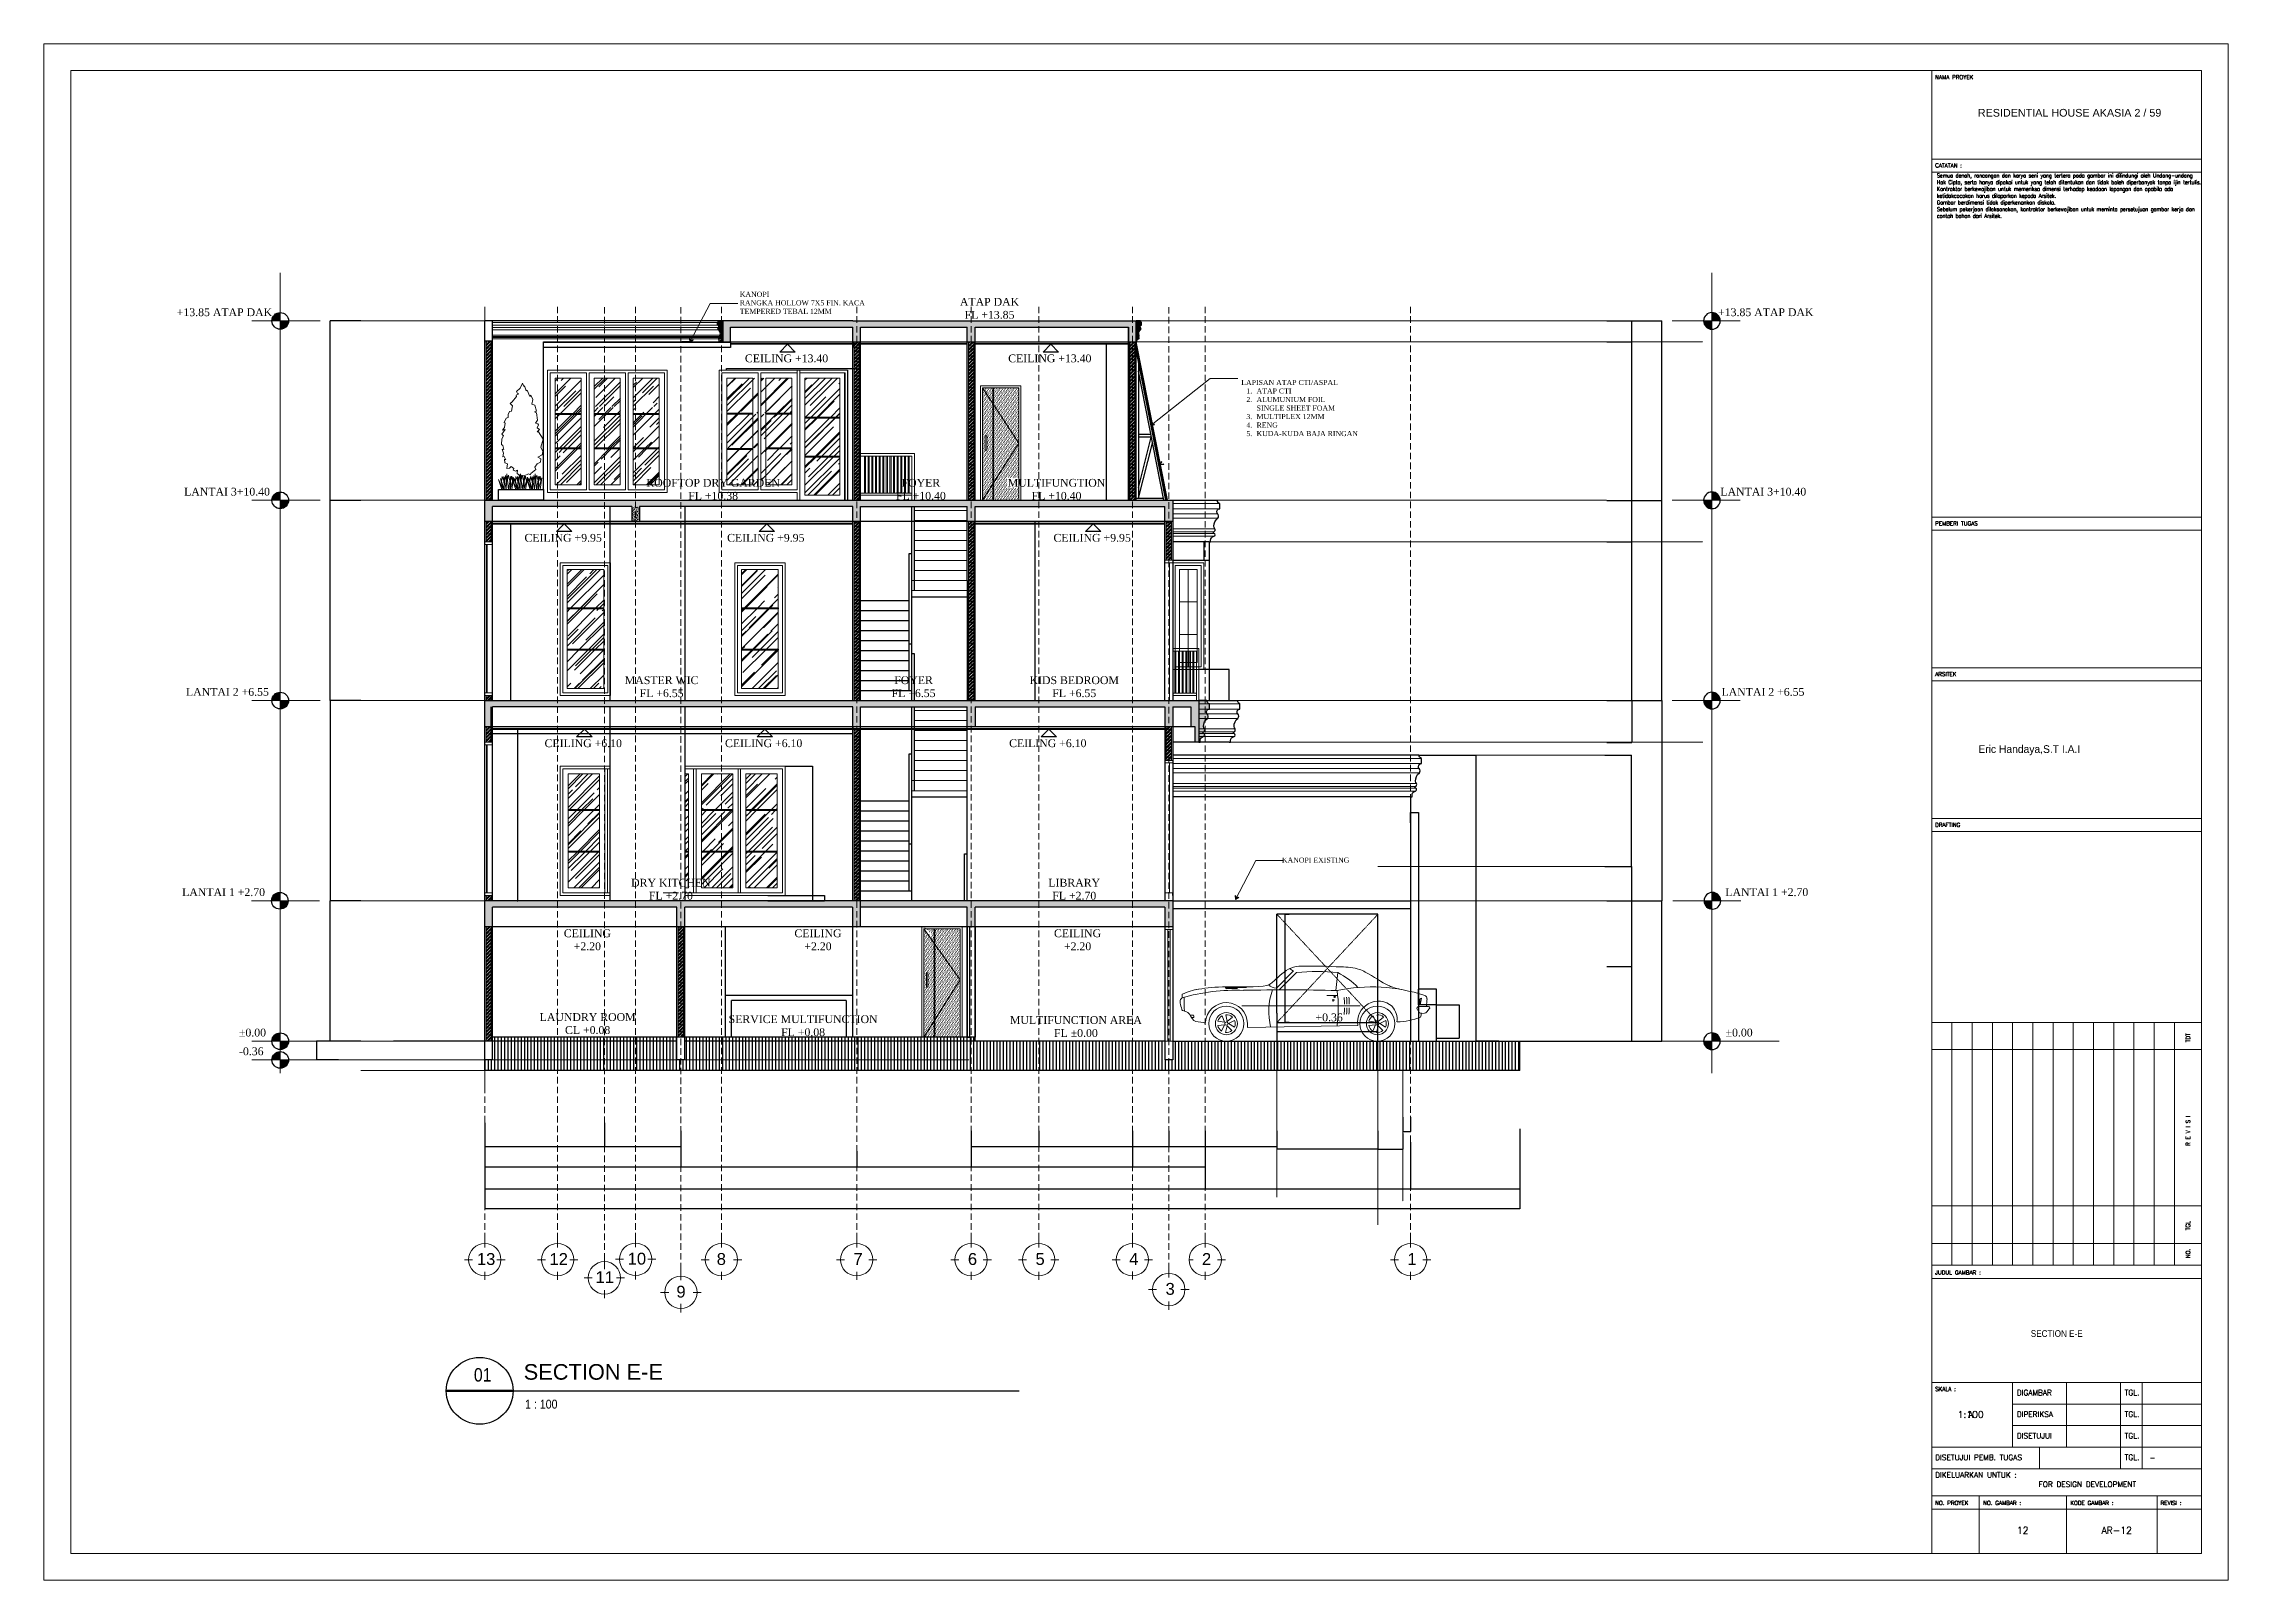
# Model space of a CAD drawing. Header units: millimetres. Extents: x -9564 to 494436, y -140371 to 4257.
# Drawn here: x 452436 to 494436, y -25289 to 4257 of the extents above; entities that cross this region are included whole.
import ezdxf
from ezdxf.enums import TextEntityAlignment as Align

# ---------------------------------------------------------------- set-up
doc = ezdxf.new("R2010")
doc.units = ezdxf.units.MM
doc.header["$MEASUREMENT"] = 0
for name, pattern in [('DASHED2', [0.375, 0.25, -0.125]), ('HIDDEN2', [0.1875, 0.125, -0.0625]), ('SLD-Solid', [0])]:
    doc.linetypes.add(name, pattern=pattern)
doc.layers.get('DEFPOINTS').update_dxf_attribs({"lineweight": 18})
for name, color, linetype, lineweight in [('09-Arsiran', 8, 'Continuous', 5), ('8', 8, 'Continuous', 5), ('AS', 8, 'HIDDEN2', 5), ('DIM', 1, 'Continuous', 5), ('Dimensi', 252, 'Continuous', 9), ('DINDING', 1, 'Continuous', 20), ('DOOR OPENING', 4, 'SLD-Solid', 5), ('Door Window', 1, 'Continuous', 9), ('KOP', 7, 'Continuous', 80), ('LEGEND', 1, 'DASHED2', 50), ('XR-KOP A3_MOZART$0$A-TXTKOP', 3, 'Continuous', 5), ('XR-KOP A3_MOZART$0$KOP-A1$0$A-GRSKOP', 1, 'Continuous', 5), ('XR-KOP A3_MOZART$0$KOP-A1$0$A-TXTKOP', 3, 'Continuous', 5)]:
    doc.layers.add(name, color=color, linetype=linetype, lineweight=lineweight)
for name, color, linetype in [('garis tipis', 251, 'Continuous'), ('ht', 14, 'Continuous'), ('NOT', 1, 'Continuous'), ('TEXT', 4, 'Continuous')]:
    doc.layers.add(name, color=color, linetype=linetype)
doc.styles.add('NOTEXT1', font='arial.ttf')
doc.styles.add('NOTEXT2', font='arial.ttf')
doc.styles.add('NOTEXT4', font='arial.ttf')
doc.styles.get("Standard").update_dxf_attribs({"font": 'arial.ttf'})
doc.styles.add('style1', font='times.ttf', dxfattribs={"height": 0.15})
doc.styles.add('style2', font='times.ttf', dxfattribs={"height": 0.18})
doc.styles.add('XR-KOP A3_MOZART$0$KOP-A1$0$DIM100', font='SIMPLEX.shx', dxfattribs={"width": 0.8, "height": 250})
doc.styles.add('XR-KOP A3_MOZART$0$KOP-A1$0$ROMANS', font='romans.shx', dxfattribs={"height": 200})
doc.styles.add('XR-KOP A3_MOZART$0$ROMAND', font='romand.shx', dxfattribs={"height": 2, "bigfont": 'bigfont.shx'})
doc.styles.add('XR-KOP A3_MOZART$0$ROMANS', font='romans.shx', dxfattribs={"height": 200})
doc.dimstyles.new('ISO-25', dxfattribs={"dimtxt": 0.18, "dimasz": 0.12, "dimexe": 0.1, "dimexo": 0.1, "dimgap": 0.0625, "dimtad": 1, "dimtoh": 1, "dimdec": 0, "dimlfac": 1000, "dimtxsty": 'style2', "dimblk": 'ARCHTICK', "dimcen": 0.15, "dimclrd": 1, "dimclre": 1, "dimclrt": 4, "dimadec": 0, "dimazin": 0, "dimtfac": 1, "dimtdec": 0, "dimtmove": 0, "dimatfit": 3, "dimldrblk": 'OBLIQUE', "dimfxl": 1, "dimarcsym": 0})
pattern_1 = [(95, (334578.1, -139278.485), (28.018925, 23.5106715), [3.809999, -41.909992]), (40, (334578.1, -139278.485), (-32.0036846, 22.0353416), [3.0479994, -33.5281105]), (145.451445, (334580.434, -139276.525), (-3.984759, 45.546012), [3.238001, -35.618042]), (91.1842, (334570.915, -139271.3), (44.28204, 32.390676), [5.714999, -62.864988]), (141.635558, (334574.605, -139268.6), (-1.417323, 68.56534), [4.857004, -53.427112]), (36.18415, (334570.915, -139271.3), (-1.417323, 68.56534), [4.571993, -50.291937]), (66, (334576.303, -139269.504), (35.903989, 6.9790285), [3.809999, -41.909992]), (11, (334576.303, -139269.504), (-17.307982, 34.788232), [3.0479994, -33.527994]), (116.451445, (334579.295, -139268.923), (18.596007, 41.767261), [3.238001, -35.617981]), (82.5, (334578.1, -139278.485), (-11.52109165, 12.3946804), [0, -33.1215938, 0, -34.0359936, 0, -33.6549937]), (52.5, (334578.1, -139278.485), (-4.7179446, 23.6173956), [0, -19.4055963, 0, -32.359594, 0, -12.8269976]), (12.5, (334570.089, -139286.495), (19.98556885, 18.3652357), [0, -12.6999976, 0, -39.6239925, 0, -52.57799]), (2.5, (334566.497, -139290.087), (17.3527776, 24.544474), [0, -16.509997, 0, -26.314395, 0, -37.337993])]
pattern_2 = [(45, (-203801.84, -168824.07), (-11.225318, 33.6759541), [0, -31.749994])]
pattern_3 = [(45, (-203801.84, -168824.07), (215.52611, 574.73628), [3809.9993, -507.9999, 1269.9998, -254]), (45, (-203652.77, -168495.4), (-418.47986, 59.26968), [761.99986, -83.82, 1523.9997, -190.49996]), (45, (-203864.7, -168581.6), (813.61105, 1054.28187), [2031.9996, -355.59993, 1015.9998, -253.99995])]

# ---------------------------------------------------------------- blocks, each defined once
blk = doc.blocks.new('hsdh')
at = {"layer": 'XR-KOP A3_MOZART$0$KOP-A1$0$A-GRSKOP', "linetype": 'Continuous', "lineweight": 5}
for p, q in [((140385, 56660), (140385, 82138)), ((140385, 80618), (145017, 80618)), ((140385, 74466), (145017, 74466)), ((140385, 74244), (145017, 74244)), ((140385, 71876), (145017, 71876)), ((140385, 71654), (145017, 71654)), ((140385, 69286), (145017, 69286)), ((140385, 69063), (145017, 69063)), ((140385, 65781), (145017, 65781)), ((140385, 65781), (145017, 65781)), ((140732, 61611), (140732, 65781)), ((141079, 61611), (141079, 65781)), ((141427, 61611), (141427, 65781)), ((141774, 61611), (141774, 65781)), ((142122, 61611), (142122, 65781)), ((142469, 61611), (142469, 65781)), ((142816, 61611), (142816, 65781)), ((143164, 61611), (143164, 65781)), ((143511, 61611), (143511, 65781)), ((143859, 61611), (143859, 65781)), ((144206, 61611), (144206, 65781)), ((144554, 61611), (144554, 65781)), ((140385, 65317), (145017, 65317)), ((140385, 62631), (145017, 62631)), ((140385, 61982), (145017, 61982)), ((140385, 61611), (145017, 61611)), ((140385, 61611), (145017, 61611)), ((140385, 61380), (145017, 61380)), ((140385, 59597), (145017, 59597)), ((141774, 59597), (141774, 58485)), ((142701, 59597), (142701, 58485)), ((143627, 59597), (143627, 58115)), ((143998, 59597), (143998, 58115)), ((141774, 59226), (145017, 59226)), ((141774, 58856), (145017, 58856)), ((140385, 58485), (145017, 58485)), ((142237, 58485), (142237, 58115)), ((140385, 58115), (145017, 58115)), ((140385, 57651), (145017, 57651)), ((141201, 57651), (141201, 56660)), ((142701, 57651), (142701, 56660)), ((144258, 57651), (144258, 56660)), ((140385, 57420), (145017, 57420))]:
    blk.add_line(p, q, dxfattribs=at)
at = {"layer": 'XR-KOP A3_MOZART$0$KOP-A1$0$A-GRSKOP', "color": 0, "linetype": 'Continuous', "lineweight": 5}
blk.add_lwpolyline([(145480, 82601), (107945, 82601), (107945, 56197), (145480, 56197)], close=True, dxfattribs=at)
at = {"layer": 'XR-KOP A3_MOZART$0$KOP-A1$0$A-GRSKOP', "color": 5, "linetype": 'Continuous', "lineweight": 5}
blk.add_lwpolyline([(145017, 82138), (108409, 82138), (108409, 56660), (145017, 56660)], close=True, dxfattribs=at)
at = {"layer": 'XR-KOP A3_MOZART$0$KOP-A1$0$A-GRSKOP', "linetype": 'Continuous', "lineweight": 5}
blk.add_lwpolyline([(145017, 80396), (140385, 80396)], dxfattribs=at)
at = {"layer": 'KOP', "color": 7, "char_height": 132.26, "attachment_point": 1, "style": 'style2'}
for s, insert in [('{\\fArial|b0|i0|c0|p34;RESIDENTIAL HOUSE AKASIA 2 / 59}', (141177, 81480)), ('{\\fBankGothic Lt BT|b0|i0|c0|p34;Eric Handaya,S.T I.A.I}', (141186, 70546))]:
    blk.add_mtext(s, dxfattribs=dict(at, insert=insert))
at = {"layer": 'XR-KOP A3_MOZART$0$A-TXTKOP', "lineweight": 5, "style": 'XR-KOP A3_MOZART$0$ROMANS'}
blk.add_text('-', height=92.6, dxfattribs=at).set_placement((144125, 58258))
at = {"layer": 'XR-KOP A3_MOZART$0$KOP-A1$0$A-TXTKOP', "lineweight": 5, "style": 'XR-KOP A3_MOZART$0$KOP-A1$0$ROMANS'}
for s, height, p in [('NAMA PROYEK', 69.49, (140443, 81990)), ('CATATAN :', 69.5, (140443, 80475)), ('PEMBERI TUGAS', 69.49, (140443, 74323)), ('ARSITEK', 69.5, (140443, 71733)), ('DRAFTING', 69.5, (140443, 69142)), ('JUDUL GAMBAR :', 69.49, (140443, 61451)), ('SKALA :', 69.5, (140443, 59449)), ('DIGAMBAR', 92.6, (141846, 59375)), ('TGL.', 92.6, (143699, 59375)), ('DIPERIKSA', 92.6, (141846, 59004)), ('TGL.', 92.6, (143699, 59004)), ('DISETUJUI', 92.6, (141846, 58634)), ('TGL.', 92.6, (143699, 58634)), ('DISETUJUI PEMB. TUGAS', 92.65, (140443, 58262)), ('TGL.', 92.6, (143699, 58263)), ('DIKELUARKAN UNTUK :', 92.65, (140443, 57961)), ('FOR DESIGN DEVELOPMENT', 92.65, (142221, 57800)), ('NO. PROYEK', 69.5, (140443, 57491)), ('NO. GAMBAR :', 69.49, (141267, 57491)), ('KODE GAMBAR :', 69.49, (142767, 57491)), ('REVISI :', 69.5, (144317, 57491))]:
    blk.add_text(s, height=height, dxfattribs=at).set_placement(p)
for s, height, p in [('TDT', 69.5, (144822, 65440)), ('R E V I S I', 69.49, (144822, 63662)), ('TGL', 69.5, (144822, 62210)), ('NO.', 69.5, (144822, 61732))]:
    blk.add_text(s, height=height, rotation=90, dxfattribs=at).set_placement(p)
at = {"layer": 'XR-KOP A3_MOZART$0$KOP-A1$0$A-TXTKOP', "insert": (140473, 80371), "char_height": 69.485, "width": 4456.22, "attachment_point": 1, "style": 'XR-KOP A3_MOZART$0$KOP-A1$0$DIM100'}
blk.add_mtext('Semua denah, rancangan dan karya seni yang tertera pada gambar ini dilindungi oleh Undang-undang Hak Cipta, serta hanya dipakai untuk yang telah ditentukan dan tidak boleh diperbanyak tanpa ijin tertulis.\\PKontraktor berkewajiban untuk memeriksa dimensi terhadap keadaan lapangan dan apabila ada ketidakcocokan harus dilaporkan kepada Arsitek.\\PGambar berdimensi tidak diperkenankan diskala.\\PSebelum pekerjaan dilaksanakan, kontraktor berkewajiban untuk meminta persetujuan gambar kerja dan contoh bahan dari Arsitek.', dxfattribs=at)
blk = doc.blocks.new('lis atas')
at = {"true_color": 0x636466}
h = blk.add_hatch(color=251, dxfattribs=at)
h.dxf.hatch_style = 1
h.paths.add_polyline_path([(90.703, 140.132), (90.716, 140.132), (90.716, 140.147, -0.36498), (90.749, 140.187, 0.74874), (90.75, 140.215, -0.675931), (90.749, 140.231, 0.42987), (90.759, 140.26, -0.123299), (90.749, 140.283, -0.24485), (90.786, 140.361, 0.438632), (90.784, 140.404, -0.621787), (90.806, 140.451), (90.806, 140.501, -0.319918), (90.782, 140.532), (90.703, 140.532)])
blk.add_lwpolyline([(90.703, 140.132), (90.716, 140.132), (90.716, 140.147, -0.36498), (90.749, 140.187, 0.741922), (90.75, 140.214, -0.66528), (90.749, 140.231, 0.438756), (90.759, 140.26, -0.123299), (90.749, 140.283, -0.24485), (90.786, 140.361, 0.438632), (90.784, 140.404, -0.621787), (90.806, 140.451), (90.806, 140.501, -0.319918), (90.782, 140.532), (90.703, 140.532)], format="xyb", close=True)
blk = doc.blocks.new('_ArchTick')
at = {"color": 0, "linetype": 'ByBlock', "const_width": 0.15}
blk.add_lwpolyline([(-0.5, -0.5), (0.5, 0.5)], dxfattribs=at)
blk = doc.blocks.new('*D834')
at = {"color": 1, "lineweight": -2, "transparency": 16777216}
for p, q in [((472995, -1524), (472872, -1524)), ((472872, -4524), (472872, -1524)), ((472995, -4524), (472872, -4524))]:
    blk.add_line(p, q, dxfattribs=at)
at = {"layer": 'DEFPOINTS', "color": 0, "transparency": 16777216}
for p in [(472872, -1524), (472995, -1524), (472995, -4524)]:
    blk.add_point(p, dxfattribs=at)
at = {"color": 1, "lineweight": -2, "transparency": 16777216, "xscale": 0.12, "yscale": 0.12, "zscale": 0.12}
for p, rotation in [((472872, -1524), 90), ((472872, -4524), 270)]:
    blk.add_blockref('_ArchTick', p, dxfattribs=dict(at, rotation=rotation))
at = {"color": 4, "transparency": 16777216, "insert": (472872, -3024), "char_height": 0.18, "attachment_point": 5, "rotation": 90, "style": 'style2'}
blk.add_mtext('2999999', dxfattribs=at)
blk = doc.blocks.new('_Oblique')
at = {"color": 0, "linetype": 'ByBlock', "lineweight": -2}
blk.add_line((-0.5, -0.5), (0.5, 0.5), dxfattribs=at)
blk = doc.blocks.new('*D835')
at = {"color": 1, "lineweight": -2, "transparency": 16777216}
for p, q in [((458533, -12224), (457945, -12224)), ((457945, -14924), (457945, -12224)), ((458533, -14924), (457945, -14924))]:
    blk.add_line(p, q, dxfattribs=at)
at = {"layer": 'DEFPOINTS', "color": 0, "transparency": 16777216}
for p in [(457945, -12224), (458533, -12224), (458533, -14924)]:
    blk.add_point(p, dxfattribs=at)
at = {"color": 1, "lineweight": -2, "transparency": 16777216, "xscale": 0.12, "yscale": 0.12, "zscale": 0.12}
for p, rotation in [((457945, -12224), 90), ((457945, -14924), 270)]:
    blk.add_blockref('_ArchTick', p, dxfattribs=dict(at, rotation=rotation))
at = {"color": 4, "transparency": 16777216, "insert": (457945, -13574), "char_height": 0.18, "attachment_point": 5, "rotation": 90, "style": 'style2'}
blk.add_mtext('2699999', dxfattribs=at)
blk = doc.blocks.new('*D836')
at = {"color": 1, "lineweight": -2, "transparency": 16777216}
for p, q in [((458533, -8374), (457945, -8374)), ((457945, -8374), (457945, -12224)), ((458533, -12224), (457945, -12224))]:
    blk.add_line(p, q, dxfattribs=at)
at = {"layer": 'DEFPOINTS', "color": 0, "transparency": 16777216}
for p in [(458533, -8374), (457945, -12224), (458533, -12224)]:
    blk.add_point(p, dxfattribs=at)
at = {"color": 1, "lineweight": -2, "transparency": 16777216, "xscale": 0.12, "yscale": 0.12, "zscale": 0.12}
for p, rotation in [((457945, -8374), 90), ((457945, -12224), 270)]:
    blk.add_blockref('_ArchTick', p, dxfattribs=dict(at, rotation=rotation))
at = {"color": 4, "transparency": 16777216, "insert": (457945, -10299), "char_height": 0.18, "attachment_point": 5, "rotation": 90, "style": 'style2'}
blk.add_mtext('3849999', dxfattribs=at)
blk = doc.blocks.new('*D837')
at = {"color": 1, "lineweight": -2, "transparency": 16777216}
for p, q in [((458533, -4524), (457945, -4524)), ((457945, -8374), (457945, -4524)), ((458533, -8374), (457945, -8374))]:
    blk.add_line(p, q, dxfattribs=at)
at = {"layer": 'DEFPOINTS', "color": 0, "transparency": 16777216}
for p in [(457945, -4524), (458533, -4524), (458533, -8374)]:
    blk.add_point(p, dxfattribs=at)
at = {"color": 1, "lineweight": -2, "transparency": 16777216, "xscale": 0.12, "yscale": 0.12, "zscale": 0.12}
for p, rotation in [((457945, -4524), 90), ((457945, -8374), 270)]:
    blk.add_blockref('_ArchTick', p, dxfattribs=dict(at, rotation=rotation))
at = {"color": 4, "transparency": 16777216, "insert": (457945, -6449), "char_height": 0.18, "attachment_point": 5, "rotation": 90, "style": 'style2'}
blk.add_mtext('3849999', dxfattribs=at)
blk = doc.blocks.new('*D838')
at = {"color": 1, "lineweight": -2, "transparency": 16777216}
for p, q in [((458533, -1074), (457945, -1074)), ((457945, -4524), (457945, -1074)), ((458533, -4524), (457945, -4524))]:
    blk.add_line(p, q, dxfattribs=at)
at = {"layer": 'DEFPOINTS', "color": 0, "transparency": 16777216}
for p in [(457945, -1074), (458533, -1074), (458533, -4524)]:
    blk.add_point(p, dxfattribs=at)
at = {"color": 1, "lineweight": -2, "transparency": 16777216, "xscale": 0.12, "yscale": 0.12, "zscale": 0.12}
for p, rotation in [((457945, -1074), 90), ((457945, -4524), 270)]:
    blk.add_blockref('_ArchTick', p, dxfattribs=dict(at, rotation=rotation))
at = {"color": 4, "transparency": 16777216, "insert": (457945, -2799), "char_height": 0.18, "attachment_point": 5, "rotation": 90, "style": 'style2'}
blk.add_mtext('3449999', dxfattribs=at)
blk = doc.blocks.new('A$C459A4C15')
at = {"layer": 'ht'}
h = blk.add_hatch(color=256, dxfattribs=at)
h.paths.add_polyline_path([(0, 0.08), (0, 0), (-0.08, 0, -0.414214)])
h.paths.add_polyline_path([(0, 0), (0.08, 0, -0.414214), (0, -0.08)])
blk.add_circle((0, 0), 0.0801, dxfattribs=at)
blk = doc.blocks.new('*D839')
at = {"color": 1, "lineweight": -2, "transparency": 16777216}
for p, q in [((482487, -1074), (482961, -1074)), ((482961, -1074), (482961, -1474)), ((482487, -1474), (482961, -1474))]:
    blk.add_line(p, q, dxfattribs=at)
at = {"layer": 'DEFPOINTS', "color": 0, "transparency": 16777216}
for p in [(482487, -1074), (482487, -1474), (482961, -1474)]:
    blk.add_point(p, dxfattribs=at)
at = {"color": 1, "lineweight": -2, "transparency": 16777216, "xscale": 0.12, "yscale": 0.12, "zscale": 0.12}
for p, rotation in [((482961, -1074), 90), ((482961, -1474), 270)]:
    blk.add_blockref('_ArchTick', p, dxfattribs=dict(at, rotation=rotation))
at = {"color": 4, "transparency": 16777216, "insert": (482961, -1274), "char_height": 0.18, "attachment_point": 5, "rotation": 90, "style": 'style2'}
blk.add_mtext('400000', dxfattribs=at)
blk = doc.blocks.new('*D840')
at = {"color": 1, "lineweight": -2, "transparency": 16777216}
for p, q in [((482487, -1474), (482961, -1474)), ((482961, -1474), (482961, -4524)), ((482487, -4524), (482961, -4524))]:
    blk.add_line(p, q, dxfattribs=at)
at = {"layer": 'DEFPOINTS', "color": 0, "transparency": 16777216}
for p in [(482487, -1474), (482487, -4524), (482961, -4524)]:
    blk.add_point(p, dxfattribs=at)
at = {"color": 1, "lineweight": -2, "transparency": 16777216, "xscale": 0.12, "yscale": 0.12, "zscale": 0.12}
for p, rotation in [((482961, -1474), 90), ((482961, -4524), 270)]:
    blk.add_blockref('_ArchTick', p, dxfattribs=dict(at, rotation=rotation))
at = {"color": 4, "transparency": 16777216, "insert": (482961, -2999), "char_height": 0.18, "attachment_point": 5, "rotation": 90, "style": 'style2'}
blk.add_mtext('3049999', dxfattribs=at)
blk = doc.blocks.new('*D841')
at = {"color": 1, "lineweight": -2, "transparency": 16777216}
for p, q in [((482487, -4524), (482961, -4524)), ((482961, -4524), (482961, -5324)), ((482487, -5324), (482961, -5324))]:
    blk.add_line(p, q, dxfattribs=at)
at = {"layer": 'DEFPOINTS', "color": 0, "transparency": 16777216}
for p in [(482487, -4524), (482487, -5324), (482961, -5324)]:
    blk.add_point(p, dxfattribs=at)
at = {"color": 1, "lineweight": -2, "transparency": 16777216, "xscale": 0.12, "yscale": 0.12, "zscale": 0.12}
for p, rotation in [((482961, -4524), 90), ((482961, -5324), 270)]:
    blk.add_blockref('_ArchTick', p, dxfattribs=dict(at, rotation=rotation))
at = {"color": 4, "transparency": 16777216, "insert": (482961, -4924), "char_height": 0.18, "attachment_point": 5, "rotation": 90, "style": 'style2'}
blk.add_mtext('800000', dxfattribs=at)
blk = doc.blocks.new('*D842')
at = {"color": 1, "lineweight": -2, "transparency": 16777216}
for p, q in [((482487, -5324), (482961, -5324)), ((482961, -5324), (482961, -8374)), ((482487, -8374), (482961, -8374))]:
    blk.add_line(p, q, dxfattribs=at)
at = {"layer": 'DEFPOINTS', "color": 0, "transparency": 16777216}
for p in [(482487, -5324), (482487, -8374), (482961, -8374)]:
    blk.add_point(p, dxfattribs=at)
at = {"color": 1, "lineweight": -2, "transparency": 16777216, "xscale": 0.12, "yscale": 0.12, "zscale": 0.12}
for p, rotation in [((482961, -5324), 90), ((482961, -8374), 270)]:
    blk.add_blockref('_ArchTick', p, dxfattribs=dict(at, rotation=rotation))
at = {"color": 4, "transparency": 16777216, "insert": (482961, -6849), "char_height": 0.18, "attachment_point": 5, "rotation": 90, "style": 'style2'}
blk.add_mtext('3049999', dxfattribs=at)
blk = doc.blocks.new('*D843')
at = {"color": 1, "lineweight": -2, "transparency": 16777216}
for p, q in [((482487, -8374), (482966, -8374)), ((482966, -8374), (482966, -9179)), ((482487, -9179), (482966, -9179))]:
    blk.add_line(p, q, dxfattribs=at)
at = {"layer": 'DEFPOINTS', "color": 0, "transparency": 16777216}
for p in [(482487, -8374), (482487, -9179), (482966, -9179)]:
    blk.add_point(p, dxfattribs=at)
at = {"color": 1, "lineweight": -2, "transparency": 16777216, "xscale": 0.12, "yscale": 0.12, "zscale": 0.12}
for p, rotation in [((482966, -8374), 90), ((482966, -9179), 270)]:
    blk.add_blockref('_ArchTick', p, dxfattribs=dict(at, rotation=rotation))
at = {"color": 4, "transparency": 16777216, "insert": (482966, -8776), "char_height": 0.18, "attachment_point": 5, "rotation": 90, "style": 'style2'}
blk.add_mtext('805000', dxfattribs=at)
blk = doc.blocks.new('*D844')
at = {"color": 1, "lineweight": -2, "transparency": 16777216}
for p, q in [((482448, -11564), (482961, -11564)), ((482961, -11564), (482961, -12224)), ((482487, -12224), (482961, -12224))]:
    blk.add_line(p, q, dxfattribs=at)
at = {"layer": 'DEFPOINTS', "color": 0, "transparency": 16777216}
for p in [(482447, -11564), (482487, -12224), (482961, -12224)]:
    blk.add_point(p, dxfattribs=at)
at = {"color": 1, "lineweight": -2, "transparency": 16777216, "xscale": 0.12, "yscale": 0.12, "zscale": 0.12}
for p, rotation in [((482961, -11564), 90), ((482961, -12224), 270)]:
    blk.add_blockref('_ArchTick', p, dxfattribs=dict(at, rotation=rotation))
at = {"color": 4, "transparency": 16777216, "insert": (482961, -11894), "char_height": 0.18, "attachment_point": 5, "rotation": 90, "style": 'style2'}
blk.add_mtext('660000', dxfattribs=at)
blk = doc.blocks.new('*D845')
at = {"color": 1, "lineweight": -2, "transparency": 16777216}
for p, q in [((482487, -12224), (482961, -12224)), ((482961, -12224), (482961, -13484)), ((482487, -13484), (482961, -13484))]:
    blk.add_line(p, q, dxfattribs=at)
at = {"layer": 'DEFPOINTS', "color": 0, "transparency": 16777216}
for p in [(482487, -12224), (482487, -13484), (482961, -13484)]:
    blk.add_point(p, dxfattribs=at)
at = {"color": 1, "lineweight": -2, "transparency": 16777216, "xscale": 0.12, "yscale": 0.12, "zscale": 0.12}
for p, rotation in [((482961, -12224), 90), ((482961, -13484), 270)]:
    blk.add_blockref('_ArchTick', p, dxfattribs=dict(at, rotation=rotation))
at = {"color": 4, "transparency": 16777216, "insert": (482961, -12854), "char_height": 0.18, "attachment_point": 5, "rotation": 90, "style": 'style2'}
blk.add_mtext('1260000', dxfattribs=at)
blk = doc.blocks.new('*D947')
at = {"color": 1, "lineweight": -2, "transparency": 16777216}
for p, q in [((482487, -13484), (482961, -13484)), ((482961, -13484), (482961, -14924)), ((482487, -14924), (482961, -14924))]:
    blk.add_line(p, q, dxfattribs=at)
at = {"layer": 'DEFPOINTS', "color": 0, "transparency": 16777216}
for p in [(482487, -13484), (482487, -14924), (482961, -14924)]:
    blk.add_point(p, dxfattribs=at)
at = {"color": 1, "lineweight": -2, "transparency": 16777216, "xscale": 0.12, "yscale": 0.12, "zscale": 0.12}
for p, rotation in [((482961, -13484), 90), ((482961, -14924), 270)]:
    blk.add_blockref('_ArchTick', p, dxfattribs=dict(at, rotation=rotation))
at = {"color": 4, "transparency": 16777216, "insert": (482961, -14204), "char_height": 0.18, "attachment_point": 5, "rotation": 90, "style": 'style2'}
blk.add_mtext('1440000', dxfattribs=at)
blk = doc.blocks.new('*D948')
at = {"color": 1, "lineweight": -2, "transparency": 16777216}
for p, q in [((482961, -12224), (483548, -12224)), ((483548, -14924), (483548, -12224)), ((482961, -14924), (483548, -14924))]:
    blk.add_line(p, q, dxfattribs=at)
at = {"layer": 'DEFPOINTS', "color": 0, "transparency": 16777216}
for p in [(482961, -12224), (483548, -12224), (482961, -14924)]:
    blk.add_point(p, dxfattribs=at)
at = {"color": 1, "lineweight": -2, "transparency": 16777216, "xscale": 0.12, "yscale": 0.12, "zscale": 0.12}
for p, rotation in [((483548, -12224), 90), ((483548, -14924), 270)]:
    blk.add_blockref('_ArchTick', p, dxfattribs=dict(at, rotation=rotation))
at = {"color": 4, "transparency": 16777216, "insert": (483548, -13574), "char_height": 0.18, "attachment_point": 5, "rotation": 90, "style": 'style2'}
blk.add_mtext('2699999', dxfattribs=at)
blk = doc.blocks.new('*D846')
at = {"color": 1, "lineweight": -2, "transparency": 16777216}
for p, q in [((482961, -8374), (483548, -8374)), ((483548, -8374), (483548, -12224)), ((482961, -12224), (483548, -12224))]:
    blk.add_line(p, q, dxfattribs=at)
at = {"layer": 'DEFPOINTS', "color": 0, "transparency": 16777216}
for p in [(482961, -8374), (482961, -12224), (483548, -12224)]:
    blk.add_point(p, dxfattribs=at)
at = {"color": 1, "lineweight": -2, "transparency": 16777216, "xscale": 0.12, "yscale": 0.12, "zscale": 0.12}
for p, rotation in [((483548, -8374), 90), ((483548, -12224), 270)]:
    blk.add_blockref('_ArchTick', p, dxfattribs=dict(at, rotation=rotation))
at = {"color": 4, "transparency": 16777216, "insert": (483548, -10299), "char_height": 0.18, "attachment_point": 5, "rotation": 90, "style": 'style2'}
blk.add_mtext('3849999', dxfattribs=at)
blk = doc.blocks.new('*D847')
at = {"color": 1, "lineweight": -2, "transparency": 16777216}
for p, q in [((482961, -4524), (483548, -4524)), ((483548, -8374), (483548, -4524)), ((482961, -8374), (483548, -8374))]:
    blk.add_line(p, q, dxfattribs=at)
at = {"layer": 'DEFPOINTS', "color": 0, "transparency": 16777216}
for p in [(482961, -4524), (483548, -4524), (482961, -8374)]:
    blk.add_point(p, dxfattribs=at)
at = {"color": 1, "lineweight": -2, "transparency": 16777216, "xscale": 0.12, "yscale": 0.12, "zscale": 0.12}
for p, rotation in [((483548, -4524), 90), ((483548, -8374), 270)]:
    blk.add_blockref('_ArchTick', p, dxfattribs=dict(at, rotation=rotation))
at = {"color": 4, "transparency": 16777216, "insert": (483548, -6449), "char_height": 0.18, "attachment_point": 5, "rotation": 90, "style": 'style2'}
blk.add_mtext('3849999', dxfattribs=at)
blk = doc.blocks.new('*D848')
at = {"color": 1, "lineweight": -2, "transparency": 16777216}
for p, q in [((482961, -1074), (483548, -1074)), ((483548, -4524), (483548, -1074)), ((482961, -4524), (483548, -4524))]:
    blk.add_line(p, q, dxfattribs=at)
at = {"layer": 'DEFPOINTS', "color": 0, "transparency": 16777216}
for p in [(482961, -1074), (483548, -1074), (482961, -4524)]:
    blk.add_point(p, dxfattribs=at)
at = {"color": 1, "lineweight": -2, "transparency": 16777216, "xscale": 0.12, "yscale": 0.12, "zscale": 0.12}
for p, rotation in [((483548, -1074), 90), ((483548, -4524), 270)]:
    blk.add_blockref('_ArchTick', p, dxfattribs=dict(at, rotation=rotation))
at = {"color": 4, "transparency": 16777216, "insert": (483548, -2799), "char_height": 0.18, "attachment_point": 5, "rotation": 90, "style": 'style2'}
blk.add_mtext('3449999', dxfattribs=at)
blk = doc.blocks.new('*D949')
at = {"color": 1, "lineweight": -2, "transparency": 16777216}
for p, q in [((482448, -9424), (482961, -9424)), ((482961, -11564), (482961, -9424)), ((482448, -11564), (482961, -11564))]:
    blk.add_line(p, q, dxfattribs=at)
at = {"layer": 'DEFPOINTS', "color": 0, "transparency": 16777216}
for p in [(482447, -9424), (482961, -9424), (482447, -11564)]:
    blk.add_point(p, dxfattribs=at)
at = {"color": 1, "lineweight": -2, "transparency": 16777216, "xscale": 0.12, "yscale": 0.12, "zscale": 0.12}
for p, rotation in [((482961, -9424), 90), ((482961, -11564), 270)]:
    blk.add_blockref('_ArchTick', p, dxfattribs=dict(at, rotation=rotation))
at = {"color": 4, "transparency": 16777216, "insert": (482961, -10494), "char_height": 0.18, "attachment_point": 5, "rotation": 90, "style": 'style2'}
blk.add_mtext('2140000', dxfattribs=at)
blk = doc.blocks.new('*D849')
at = {"color": 1, "lineweight": -2, "transparency": 16777216}
for p, q in [((478875, -9424), (479968, -9424)), ((479968, -9424), (479968, -14924)), ((480410, -14924), (479968, -14924))]:
    blk.add_line(p, q, dxfattribs=at)
at = {"layer": 'DEFPOINTS', "color": 0, "transparency": 16777216}
for p in [(478875, -9424), (479968, -14924), (480410, -14924)]:
    blk.add_point(p, dxfattribs=at)
at = {"color": 1, "lineweight": -2, "transparency": 16777216, "xscale": 0.12, "yscale": 0.12, "zscale": 0.12}
for p, rotation in [((479968, -9424), 90), ((479968, -14924), 270)]:
    blk.add_blockref('_ArchTick', p, dxfattribs=dict(at, rotation=rotation))
at = {"color": 4, "transparency": 16777216, "insert": (479968, -12174), "char_height": 0.18, "attachment_point": 5, "rotation": 90, "style": 'style2'}
blk.add_mtext('5499999', dxfattribs=at)
blk = doc.blocks.new('*U121')
blk.add_lwpolyline([(-2.754, 191.699), (-6.78, 182.851), (-13.682, 176.953), (-11.956, 173.266), (-9.656, 172.529), (-14.257, 170.317), (-13.682, 167.368), (-21.733, 157.783), (-25.184, 154.834), (-21.158, 150.41), (-21.733, 147.461), (-22.884, 140.825), (-26.334, 140.087), (-29.21, 134.926), (-28.635, 129.028), (-32.661, 128.291), (-36.111, 120.18), (-34.386, 118.706), (-35.536, 111.333), (-38.987, 106.171), (-34.386, 107.646), (-40.712, 98.798), (-37.261, 95.849), (-40.712, 90.688), (-41.287, 80.366), (-38.412, 78.154), (-36.686, 70.781), (-39.562, 71.518), (-37.261, 64.145), (-38.412, 57.509), (-36.111, 58.247), (-33.236, 52.348), (-35.536, 53.086), (-34.961, 46.45), (-30.36, 44.975), (-31.51, 36.128), (-26.334, 36.865), (-23.459, 39.814), (-18.283, 36.128), (-20.008, 33.178), (-14.832, 31.704), (-11.956, 33.178), (-12.531, 27.28), (-6.205, 22.856), (-3.905, 24.331), (0.121, 22.856), (8.173, 26.543), (11.624, 25.068), (12.199, 27.28), (21.4, 34.653), (19.675, 39.077), (23.701, 44.975), (30.027, 47.924), (30.602, 53.823), (25.426, 56.772), (32.903, 61.196), (34.053, 67.094), (30.602, 75.205), (34.628, 89.951), (26.576, 103.222), (23.701, 103.222), (28.302, 107.646), (23.701, 110.595), (26.576, 115.756), (25.426, 117.968), (20.825, 118.706), (24.276, 124.604), (22.551, 137.876), (19.1, 139.35), (22.551, 140.825), (19.675, 151.884), (14.499, 153.359), (16.224, 162.207), (12.199, 170.317), (10.473, 167.368), (5.872, 179.165), (4.147, 177.69), (0.696, 187.275), (-0.454, 185.8)], close=True)
for points in [[(-6.813, 23.669), (-6.813, 11.669), (-8.627, 0)], [(0.387, 23.669), (-0.576, 13.271), (-0.576, 3.686), (0, 0)]]:
    blk.add_lwpolyline(points)
blk = doc.blocks.new('*D850')
at = {"color": 1, "lineweight": -2, "transparency": 16777216}
for p, q in [((460916, -16493), (460916, -16945)), ((463216, -16493), (463216, -16945)), ((460916, -16945), (463216, -16945))]:
    blk.add_line(p, q, dxfattribs=at)
at = {"layer": 'DEFPOINTS', "color": 0, "transparency": 16777216}
for p in [(460916, -16493), (463216, -16493), (463216, -16945)]:
    blk.add_point(p, dxfattribs=at)
at = {"color": 1, "lineweight": -2, "transparency": 16777216, "xscale": 0.12, "yscale": 0.12, "zscale": 0.12, "rotation": 180}
blk.add_blockref('_ArchTick', (460916, -16945), dxfattribs=at)
at = {"color": 1, "lineweight": -2, "transparency": 16777216, "xscale": 0.12, "yscale": 0.12, "zscale": 0.12}
blk.add_blockref('_ArchTick', (463216, -16945), dxfattribs=at)
at = {"color": 4, "transparency": 16777216, "insert": (462066, -16945), "char_height": 0.18, "attachment_point": 5, "style": 'style2'}
blk.add_mtext('2300000', dxfattribs=at)
blk = doc.blocks.new('*D851')
at = {"color": 1, "lineweight": -2, "transparency": 16777216}
for p, q in [((463216, -16649), (463216, -16945)), ((464686, -16649), (464686, -16945)), ((463216, -16945), (464686, -16945))]:
    blk.add_line(p, q, dxfattribs=at)
at = {"layer": 'DEFPOINTS', "color": 0, "transparency": 16777216}
for p in [(463216, -16649), (464686, -16649), (464686, -16945)]:
    blk.add_point(p, dxfattribs=at)
at = {"color": 1, "lineweight": -2, "transparency": 16777216, "xscale": 0.12, "yscale": 0.12, "zscale": 0.12, "rotation": 180}
blk.add_blockref('_ArchTick', (463216, -16945), dxfattribs=at)
at = {"color": 1, "lineweight": -2, "transparency": 16777216, "xscale": 0.12, "yscale": 0.12, "zscale": 0.12}
blk.add_blockref('_ArchTick', (464686, -16945), dxfattribs=at)
at = {"color": 4, "transparency": 16777216, "insert": (463951, -16945), "char_height": 0.18, "attachment_point": 5, "style": 'style2'}
blk.add_mtext('1470000', dxfattribs=at)
blk = doc.blocks.new('*D852')
at = {"color": 1, "lineweight": -2, "transparency": 16777216}
for p, q in [((464686, -17036), (464686, -17339)), ((468066, -17036), (468066, -17339)), ((464686, -17339), (468066, -17339))]:
    blk.add_line(p, q, dxfattribs=at)
at = {"layer": 'DEFPOINTS', "color": 0, "transparency": 16777216}
for p in [(464686, -17036), (468066, -17036), (468066, -17339)]:
    blk.add_point(p, dxfattribs=at)
at = {"color": 1, "lineweight": -2, "transparency": 16777216, "xscale": 0.12, "yscale": 0.12, "zscale": 0.12, "rotation": 180}
blk.add_blockref('_ArchTick', (464686, -17339), dxfattribs=at)
at = {"color": 1, "lineweight": -2, "transparency": 16777216, "xscale": 0.12, "yscale": 0.12, "zscale": 0.12}
blk.add_blockref('_ArchTick', (468066, -17339), dxfattribs=at)
at = {"color": 4, "transparency": 16777216, "insert": (466376, -17339), "char_height": 0.18, "attachment_point": 5, "style": 'style2'}
blk.add_mtext('3379999', dxfattribs=at)
blk = doc.blocks.new('*D853')
at = {"color": 1, "lineweight": -2, "transparency": 16777216}
for p, q in [((468066, -17036), (468066, -17339)), ((470266, -17036), (470266, -17339)), ((468066, -17339), (470266, -17339))]:
    blk.add_line(p, q, dxfattribs=at)
at = {"layer": 'DEFPOINTS', "color": 0, "transparency": 16777216}
for p in [(468066, -17036), (470266, -17036), (470266, -17339)]:
    blk.add_point(p, dxfattribs=at)
at = {"color": 1, "lineweight": -2, "transparency": 16777216, "xscale": 0.12, "yscale": 0.12, "zscale": 0.12, "rotation": 180}
blk.add_blockref('_ArchTick', (468066, -17339), dxfattribs=at)
at = {"color": 1, "lineweight": -2, "transparency": 16777216, "xscale": 0.12, "yscale": 0.12, "zscale": 0.12}
blk.add_blockref('_ArchTick', (470266, -17339), dxfattribs=at)
at = {"color": 4, "transparency": 16777216, "insert": (469166, -17339), "char_height": 0.18, "attachment_point": 5, "style": 'style2'}
blk.add_mtext('2200000', dxfattribs=at)
blk = doc.blocks.new('*D854')
at = {"color": 1, "lineweight": -2, "transparency": 16777216}
for p, q in [((470266, -16649), (470266, -16945)), ((471566, -16649), (471566, -16945)), ((470266, -16945), (471566, -16945))]:
    blk.add_line(p, q, dxfattribs=at)
at = {"layer": 'DEFPOINTS', "color": 0, "transparency": 16777216}
for p in [(470266, -16649), (471566, -16649), (471566, -16945)]:
    blk.add_point(p, dxfattribs=at)
at = {"color": 1, "lineweight": -2, "transparency": 16777216, "xscale": 0.12, "yscale": 0.12, "zscale": 0.12, "rotation": 180}
blk.add_blockref('_ArchTick', (470266, -16945), dxfattribs=at)
at = {"color": 1, "lineweight": -2, "transparency": 16777216, "xscale": 0.12, "yscale": 0.12, "zscale": 0.12}
blk.add_blockref('_ArchTick', (471566, -16945), dxfattribs=at)
at = {"color": 4, "transparency": 16777216, "insert": (470916, -16945), "char_height": 0.18, "attachment_point": 5, "style": 'style2'}
blk.add_mtext('1300000', dxfattribs=at)
blk = doc.blocks.new('*D855')
at = {"color": 1, "lineweight": -2, "transparency": 16777216}
for p, q in [((471566, -16649), (471566, -16945)), ((473366, -16649), (473366, -16945)), ((471566, -16945), (473366, -16945))]:
    blk.add_line(p, q, dxfattribs=at)
at = {"layer": 'DEFPOINTS', "color": 0, "transparency": 16777216}
for p in [(471566, -16649), (473366, -16649), (473366, -16945)]:
    blk.add_point(p, dxfattribs=at)
at = {"color": 1, "lineweight": -2, "transparency": 16777216, "xscale": 0.12, "yscale": 0.12, "zscale": 0.12, "rotation": 180}
blk.add_blockref('_ArchTick', (471566, -16945), dxfattribs=at)
at = {"color": 1, "lineweight": -2, "transparency": 16777216, "xscale": 0.12, "yscale": 0.12, "zscale": 0.12}
blk.add_blockref('_ArchTick', (473366, -16945), dxfattribs=at)
at = {"color": 4, "transparency": 16777216, "insert": (472466, -16945), "char_height": 0.18, "attachment_point": 5, "style": 'style2'}
blk.add_mtext('1800000', dxfattribs=at)
blk = doc.blocks.new('*D856')
at = {"color": 1, "lineweight": -2, "transparency": 16777216}
for p, q in [((473366, -16649), (473366, -16945)), ((474066, -16649), (474066, -16945)), ((473366, -16945), (474066, -16945))]:
    blk.add_line(p, q, dxfattribs=at)
at = {"layer": 'DEFPOINTS', "color": 0, "transparency": 16777216}
for p in [(473366, -16649), (474066, -16649), (474066, -16945)]:
    blk.add_point(p, dxfattribs=at)
at = {"color": 1, "lineweight": -2, "transparency": 16777216, "xscale": 0.12, "yscale": 0.12, "zscale": 0.12, "rotation": 180}
blk.add_blockref('_ArchTick', (473366, -16945), dxfattribs=at)
at = {"color": 1, "lineweight": -2, "transparency": 16777216, "xscale": 0.12, "yscale": 0.12, "zscale": 0.12}
blk.add_blockref('_ArchTick', (474066, -16945), dxfattribs=at)
at = {"color": 4, "transparency": 16777216, "insert": (473716, -16945), "char_height": 0.18, "attachment_point": 5, "style": 'style2'}
blk.add_mtext('700000', dxfattribs=at)
blk = doc.blocks.new('*D857')
at = {"color": 1, "lineweight": -2, "transparency": 16777216}
for p, q in [((474066, -16649), (474066, -16945)), ((474766, -16649), (474766, -16945)), ((474066, -16945), (474766, -16945))]:
    blk.add_line(p, q, dxfattribs=at)
at = {"layer": 'DEFPOINTS', "color": 0, "transparency": 16777216}
for p in [(474066, -16649), (474766, -16649), (474766, -16945)]:
    blk.add_point(p, dxfattribs=at)
at = {"color": 1, "lineweight": -2, "transparency": 16777216, "xscale": 0.12, "yscale": 0.12, "zscale": 0.12, "rotation": 180}
blk.add_blockref('_ArchTick', (474066, -16945), dxfattribs=at)
at = {"color": 1, "lineweight": -2, "transparency": 16777216, "xscale": 0.12, "yscale": 0.12, "zscale": 0.12}
blk.add_blockref('_ArchTick', (474766, -16945), dxfattribs=at)
at = {"color": 4, "transparency": 16777216, "insert": (474416, -16945), "char_height": 0.18, "attachment_point": 5, "style": 'style2'}
blk.add_mtext('700000', dxfattribs=at)
blk = doc.blocks.new('*D858')
at = {"color": 1, "lineweight": -2, "transparency": 16777216}
for p, q in [((460916, -16945), (460916, -17343)), ((464686, -16945), (464686, -17343)), ((464686, -17343), (460916, -17343))]:
    blk.add_line(p, q, dxfattribs=at)
at = {"layer": 'DEFPOINTS', "color": 0, "transparency": 16777216}
for p in [(460916, -16945), (464686, -16945), (460916, -17343)]:
    blk.add_point(p, dxfattribs=at)
at = {"color": 1, "lineweight": -2, "transparency": 16777216, "xscale": 0.12, "yscale": 0.12, "zscale": 0.12, "rotation": 180}
blk.add_blockref('_ArchTick', (460916, -17343), dxfattribs=at)
at = {"color": 1, "lineweight": -2, "transparency": 16777216, "xscale": 0.12, "yscale": 0.12, "zscale": 0.12}
blk.add_blockref('_ArchTick', (464686, -17343), dxfattribs=at)
at = {"color": 4, "transparency": 16777216, "insert": (462801, -17342), "char_height": 0.18, "attachment_point": 5, "style": 'style2'}
blk.add_mtext('3769999', dxfattribs=at)
blk = doc.blocks.new('*D859')
at = {"color": 1, "lineweight": -2, "transparency": 16777216}
for p, q in [((470266, -16945), (470266, -17339)), ((473366, -16945), (473366, -17339)), ((470266, -17339), (473366, -17339))]:
    blk.add_line(p, q, dxfattribs=at)
at = {"layer": 'DEFPOINTS', "color": 0, "transparency": 16777216}
for p in [(470266, -16945), (473366, -16945), (473366, -17339)]:
    blk.add_point(p, dxfattribs=at)
at = {"color": 1, "lineweight": -2, "transparency": 16777216, "xscale": 0.12, "yscale": 0.12, "zscale": 0.12, "rotation": 180}
blk.add_blockref('_ArchTick', (470266, -17339), dxfattribs=at)
at = {"color": 1, "lineweight": -2, "transparency": 16777216, "xscale": 0.12, "yscale": 0.12, "zscale": 0.12}
blk.add_blockref('_ArchTick', (473366, -17339), dxfattribs=at)
at = {"color": 4, "transparency": 16777216, "insert": (471816, -17339), "char_height": 0.18, "attachment_point": 5, "style": 'style2'}
blk.add_mtext('3099999', dxfattribs=at)
blk = doc.blocks.new('*D860')
at = {"color": 1, "lineweight": -2, "transparency": 16777216}
for p, q in [((473366, -16945), (473366, -17339)), ((474766, -16945), (474766, -17339)), ((473366, -17339), (474766, -17339))]:
    blk.add_line(p, q, dxfattribs=at)
at = {"layer": 'DEFPOINTS', "color": 0, "transparency": 16777216}
for p in [(473366, -16945), (474766, -16945), (474766, -17339)]:
    blk.add_point(p, dxfattribs=at)
at = {"color": 1, "lineweight": -2, "transparency": 16777216, "xscale": 0.12, "yscale": 0.12, "zscale": 0.12, "rotation": 180}
blk.add_blockref('_ArchTick', (473366, -17339), dxfattribs=at)
at = {"color": 1, "lineweight": -2, "transparency": 16777216, "xscale": 0.12, "yscale": 0.12, "zscale": 0.12}
blk.add_blockref('_ArchTick', (474766, -17339), dxfattribs=at)
at = {"color": 4, "transparency": 16777216, "insert": (474066, -17339), "char_height": 0.18, "attachment_point": 5, "style": 'style2'}
blk.add_mtext('1400000', dxfattribs=at)
blk = doc.blocks.new('*D861')
at = {"color": 1, "lineweight": -2, "transparency": 16777216}
for p, q in [((460916, -17343), (460916, -17764)), ((474766, -17343), (474766, -17764)), ((460916, -17763), (474766, -17763))]:
    blk.add_line(p, q, dxfattribs=at)
at = {"layer": 'DEFPOINTS', "color": 0, "transparency": 16777216}
for p in [(460916, -17343), (474766, -17343), (474766, -17763)]:
    blk.add_point(p, dxfattribs=at)
at = {"color": 1, "lineweight": -2, "transparency": 16777216, "xscale": 0.12, "yscale": 0.12, "zscale": 0.12, "rotation": 180}
blk.add_blockref('_ArchTick', (460916, -17763), dxfattribs=at)
at = {"color": 1, "lineweight": -2, "transparency": 16777216, "xscale": 0.12, "yscale": 0.12, "zscale": 0.12}
blk.add_blockref('_ArchTick', (474766, -17763), dxfattribs=at)
at = {"color": 4, "transparency": 16777216, "insert": (467841, -17763), "char_height": 0.18, "attachment_point": 5, "style": 'style2'}
blk.add_mtext('13849997', dxfattribs=at)
blk = doc.blocks.new('*D862')
at = {"color": 1, "lineweight": -2, "transparency": 16777216}
for p, q in [((474766, -16649), (474766, -16945)), ((476146, -16649), (476146, -16945)), ((474766, -16945), (476146, -16945))]:
    blk.add_line(p, q, dxfattribs=at)
at = {"layer": 'DEFPOINTS', "color": 0, "transparency": 16777216}
for p in [(474766, -16649), (476146, -16649), (476146, -16945)]:
    blk.add_point(p, dxfattribs=at)
at = {"color": 1, "lineweight": -2, "transparency": 16777216, "xscale": 0.12, "yscale": 0.12, "zscale": 0.12, "rotation": 180}
blk.add_blockref('_ArchTick', (474766, -16945), dxfattribs=at)
at = {"color": 1, "lineweight": -2, "transparency": 16777216, "xscale": 0.12, "yscale": 0.12, "zscale": 0.12}
blk.add_blockref('_ArchTick', (476146, -16945), dxfattribs=at)
at = {"color": 4, "transparency": 16777216, "insert": (475456, -16945), "char_height": 0.18, "attachment_point": 5, "style": 'style2'}
blk.add_mtext('1380000', dxfattribs=at)
blk = doc.blocks.new('*D863')
at = {"color": 1, "lineweight": -2, "transparency": 16777216}
for p, q in [((476146, -16649), (476146, -16991)), ((478086, -16694), (478086, -16991)), ((476146, -16991), (478086, -16991))]:
    blk.add_line(p, q, dxfattribs=at)
at = {"layer": 'DEFPOINTS', "color": 0, "transparency": 16777216}
for p in [(476146, -16649), (478086, -16694), (478086, -16991)]:
    blk.add_point(p, dxfattribs=at)
at = {"color": 1, "lineweight": -2, "transparency": 16777216, "xscale": 0.12, "yscale": 0.12, "zscale": 0.12, "rotation": 180}
blk.add_blockref('_ArchTick', (476146, -16991), dxfattribs=at)
at = {"color": 1, "lineweight": -2, "transparency": 16777216, "xscale": 0.12, "yscale": 0.12, "zscale": 0.12}
blk.add_blockref('_ArchTick', (478086, -16991), dxfattribs=at)
at = {"color": 4, "transparency": 16777216, "insert": (477116, -16991), "char_height": 0.18, "attachment_point": 5, "style": 'style2'}
blk.add_mtext('1940000', dxfattribs=at)
blk = doc.blocks.new('*D864')
at = {"color": 1, "lineweight": -2, "transparency": 16777216}
for p, q in [((478086, -16649), (478086, -16998)), ((478566, -16701), (478566, -16998)), ((478086, -16998), (478566, -16998))]:
    blk.add_line(p, q, dxfattribs=at)
at = {"layer": 'DEFPOINTS', "color": 0, "transparency": 16777216}
for p in [(478086, -16649), (478566, -16701), (478566, -16998)]:
    blk.add_point(p, dxfattribs=at)
at = {"color": 1, "lineweight": -2, "transparency": 16777216, "xscale": 0.12, "yscale": 0.12, "zscale": 0.12, "rotation": 180}
blk.add_blockref('_ArchTick', (478086, -16998), dxfattribs=at)
at = {"color": 1, "lineweight": -2, "transparency": 16777216, "xscale": 0.12, "yscale": 0.12, "zscale": 0.12}
blk.add_blockref('_ArchTick', (478566, -16998), dxfattribs=at)
at = {"color": 4, "transparency": 16777216, "insert": (478326, -16997), "char_height": 0.18, "attachment_point": 5, "style": 'style2'}
blk.add_mtext('480000', dxfattribs=at)
blk = doc.blocks.new('*D865')
at = {"color": 1, "lineweight": -2, "transparency": 16777216}
for p, q in [((478566, -16381), (478566, -16660)), ((478566, -16660), (478716, -16660)), ((478716, -16381), (478716, -16660))]:
    blk.add_line(p, q, dxfattribs=at)
at = {"layer": 'DEFPOINTS', "color": 0, "transparency": 16777216}
for p in [(478566, -16381), (478716, -16381), (478716, -16660)]:
    blk.add_point(p, dxfattribs=at)
at = {"color": 1, "lineweight": -2, "transparency": 16777216, "xscale": 0.12, "yscale": 0.12, "zscale": 0.12, "rotation": 180}
blk.add_blockref('_ArchTick', (478566, -16660), dxfattribs=at)
at = {"color": 1, "lineweight": -2, "transparency": 16777216, "xscale": 0.12, "yscale": 0.12, "zscale": 0.12}
blk.add_blockref('_ArchTick', (478716, -16660), dxfattribs=at)
at = {"color": 4, "transparency": 16777216, "insert": (478641, -16660), "char_height": 0.18, "attachment_point": 5, "style": 'style2'}
blk.add_mtext('150000', dxfattribs=at)
blk = doc.blocks.new('*D866')
at = {"color": 1, "lineweight": -2, "transparency": 16777216}
for p, q in [((480816, -16606), (480816, -17764)), ((478716, -16864), (478716, -17764)), ((478716, -17763), (480816, -17763))]:
    blk.add_line(p, q, dxfattribs=at)
at = {"layer": 'DEFPOINTS', "color": 0, "transparency": 16777216}
for p in [(480816, -16606), (478716, -16864), (480816, -17763)]:
    blk.add_point(p, dxfattribs=at)
at = {"color": 1, "lineweight": -2, "transparency": 16777216, "xscale": 0.12, "yscale": 0.12, "zscale": 0.12, "rotation": 180}
blk.add_blockref('_ArchTick', (478716, -17763), dxfattribs=at)
at = {"color": 1, "lineweight": -2, "transparency": 16777216, "xscale": 0.12, "yscale": 0.12, "zscale": 0.12}
blk.add_blockref('_ArchTick', (480816, -17763), dxfattribs=at)
at = {"color": 4, "transparency": 16777216, "insert": (479766, -17763), "char_height": 0.18, "attachment_point": 5, "style": 'style2'}
blk.add_mtext('2100000', dxfattribs=at)
blk = doc.blocks.new('*D867')
at = {"color": 1, "lineweight": -2, "transparency": 16777216}
for p, q in [((474766, -16945), (474766, -17764)), ((478716, -16945), (478716, -17764)), ((474766, -17763), (478716, -17763))]:
    blk.add_line(p, q, dxfattribs=at)
at = {"layer": 'DEFPOINTS', "color": 0, "transparency": 16777216}
for p in [(474766, -16945), (478716, -16945), (478716, -17763)]:
    blk.add_point(p, dxfattribs=at)
at = {"color": 1, "lineweight": -2, "transparency": 16777216, "xscale": 0.12, "yscale": 0.12, "zscale": 0.12, "rotation": 180}
blk.add_blockref('_ArchTick', (474766, -17763), dxfattribs=at)
at = {"color": 1, "lineweight": -2, "transparency": 16777216, "xscale": 0.12, "yscale": 0.12, "zscale": 0.12}
blk.add_blockref('_ArchTick', (478716, -17763), dxfattribs=at)
at = {"color": 4, "transparency": 16777216, "insert": (476741, -17763), "char_height": 0.18, "attachment_point": 5, "style": 'style2'}
blk.add_mtext('3949999', dxfattribs=at)
blk = doc.blocks.new('*D868')
at = {"color": 1, "lineweight": -2, "transparency": 16777216}
for p, q in [((460916, -17764), (460916, -18146)), ((480816, -17764), (480816, -18146)), ((480816, -18146), (460916, -18146))]:
    blk.add_line(p, q, dxfattribs=at)
at = {"layer": 'DEFPOINTS', "color": 0, "transparency": 16777216}
for p in [(460916, -17763), (480816, -17763), (460916, -18146)]:
    blk.add_point(p, dxfattribs=at)
at = {"color": 1, "lineweight": -2, "transparency": 16777216, "xscale": 0.12, "yscale": 0.12, "zscale": 0.12, "rotation": 180}
blk.add_blockref('_ArchTick', (460916, -18146), dxfattribs=at)
at = {"color": 1, "lineweight": -2, "transparency": 16777216, "xscale": 0.12, "yscale": 0.12, "zscale": 0.12}
blk.add_blockref('_ArchTick', (480816, -18146), dxfattribs=at)
at = {"color": 4, "transparency": 16777216, "insert": (470866, -18146), "char_height": 0.18, "attachment_point": 5, "style": 'style2'}
blk.add_mtext('19899996', dxfattribs=at)
blk = doc.blocks.new('*D950')
at = {"color": 1, "lineweight": -2, "transparency": 16777216}
for p, q in [((479216, -14224), (479647, -14224)), ((479647, -14224), (479647, -14866)), ((479216, -14866), (479647, -14866))]:
    blk.add_line(p, q, dxfattribs=at)
at = {"layer": 'DEFPOINTS', "color": 0, "transparency": 16777216}
for p in [(479216, -14224), (479216, -14866), (479647, -14866)]:
    blk.add_point(p, dxfattribs=at)
at = {"color": 1, "lineweight": -2, "transparency": 16777216, "xscale": 0.12, "yscale": 0.12, "zscale": 0.12}
for p, rotation in [((479647, -14224), 90), ((479647, -14866), 270)]:
    blk.add_blockref('_ArchTick', p, dxfattribs=dict(at, rotation=rotation))
at = {"color": 4, "transparency": 16777216, "insert": (479647, -14545), "char_height": 0.18, "attachment_point": 5, "rotation": 90, "style": 'style2'}
blk.add_mtext('642382', dxfattribs=at)
blk = doc.blocks.new('*D951')
at = {"color": 1, "lineweight": -2, "transparency": 16777216}
for p, q in [((478866, -14223), (478866, -13924)), ((479216, -13924), (478866, -13924)), ((479216, -14223), (479216, -13924))]:
    blk.add_line(p, q, dxfattribs=at)
at = {"layer": 'DEFPOINTS', "color": 0, "transparency": 16777216}
for p in [(478866, -13924), (478866, -14224), (479216, -14224)]:
    blk.add_point(p, dxfattribs=at)
at = {"color": 1, "lineweight": -2, "transparency": 16777216, "xscale": 0.12, "yscale": 0.12, "zscale": 0.12, "rotation": 180}
blk.add_blockref('_ArchTick', (478866, -13924), dxfattribs=at)
at = {"color": 1, "lineweight": -2, "transparency": 16777216, "xscale": 0.12, "yscale": 0.12, "zscale": 0.12}
blk.add_blockref('_ArchTick', (479216, -13924), dxfattribs=at)
at = {"color": 4, "transparency": 16777216, "insert": (479041, -13924), "char_height": 0.18, "attachment_point": 5, "style": 'style2'}
blk.add_mtext('350000', dxfattribs=at)
blk = doc.blocks.new('*D952')
at = {"color": 1, "lineweight": -2, "transparency": 16777216}
for p, q in [((458372, -14924), (457679, -14924)), ((457679, -14924), (457679, -15284)), ((458106, -15284), (457679, -15284))]:
    blk.add_line(p, q, dxfattribs=at)
at = {"layer": 'DEFPOINTS', "color": 0, "transparency": 16777216}
for p in [(458372, -14924), (457679, -15284), (458106, -15284, 0)]:
    blk.add_point(p, dxfattribs=at)
at = {"color": 1, "lineweight": -2, "transparency": 16777216, "xscale": 0.12, "yscale": 0.12, "zscale": 0.12}
for p, rotation in [((457679, -14924), 90), ((457679, -15284), 270)]:
    blk.add_blockref('_ArchTick', p, dxfattribs=dict(at, rotation=rotation))
at = {"color": 4, "transparency": 16777216, "insert": (457679, -15104), "char_height": 0.18, "attachment_point": 5, "rotation": 90, "style": 'style2'}
blk.add_mtext('360000', dxfattribs=at)
blk = doc.blocks.new('*D869')
at = {"color": 1, "lineweight": -2, "transparency": 16777216}
for p, q in [((476379, -12484), (476302, -12484)), ((476302, -14564), (476302, -12484)), ((476379, -14564), (476302, -14564))]:
    blk.add_line(p, q, dxfattribs=at)
at = {"layer": 'DEFPOINTS', "color": 0, "transparency": 16777216}
for p in [(476302, -12484), (476379, -12484), (476379, -14564)]:
    blk.add_point(p, dxfattribs=at)
at = {"color": 1, "lineweight": -2, "transparency": 16777216, "xscale": 0.12, "yscale": 0.12, "zscale": 0.12}
for p, rotation in [((476302, -12484), 90), ((476302, -14564), 270)]:
    blk.add_blockref('_ArchTick', p, dxfattribs=dict(at, rotation=rotation))
at = {"color": 4, "transparency": 16777216, "insert": (476302, -13524), "char_height": 0.18, "attachment_point": 5, "rotation": 90, "style": 'style2'}
blk.add_mtext('2080000', dxfattribs=at)
blk = doc.blocks.new('*D953')
at = {"color": 1, "lineweight": -2, "transparency": 16777216}
for p, q in [((461537, -8924), (461550, -8924)), ((461550, -12224), (461550, -8924)), ((461537, -12224), (461550, -12224))]:
    blk.add_line(p, q, dxfattribs=at)
at = {"layer": 'DEFPOINTS', "color": 0, "transparency": 16777216}
for p in [(461537, -8924, 0), (461550, -8924), (461537, -12224)]:
    blk.add_point(p, dxfattribs=at)
at = {"color": 1, "lineweight": -2, "transparency": 16777216, "xscale": 0.12, "yscale": 0.12, "zscale": 0.12}
for p, rotation in [((461550, -8924), 90), ((461550, -12224), 270)]:
    blk.add_blockref('_ArchTick', p, dxfattribs=dict(at, rotation=rotation))
at = {"color": 4, "transparency": 16777216, "insert": (461550, -10574), "char_height": 0.18, "attachment_point": 5, "rotation": 90, "style": 'style2'}
blk.add_mtext('3299999', dxfattribs=at)
blk = doc.blocks.new('*D954')
at = {"color": 1, "lineweight": -2, "transparency": 16777216}
for p, q in [((461362, -4974), (461417, -4974)), ((461417, -8374), (461417, -4974)), ((461362, -8374), (461417, -8374))]:
    blk.add_line(p, q, dxfattribs=at)
at = {"layer": 'DEFPOINTS', "color": 0, "transparency": 16777216}
for p in [(461362, -4974), (461417, -4974), (461362, -8374, 0)]:
    blk.add_point(p, dxfattribs=at)
at = {"color": 1, "lineweight": -2, "transparency": 16777216, "xscale": 0.12, "yscale": 0.12, "zscale": 0.12}
for p, rotation in [((461417, -4974), 90), ((461417, -8374), 270)]:
    blk.add_blockref('_ArchTick', p, dxfattribs=dict(at, rotation=rotation))
at = {"color": 4, "transparency": 16777216, "insert": (461417, -6674), "char_height": 0.18, "attachment_point": 5, "rotation": 90, "style": 'style2'}
blk.add_mtext('3399999', dxfattribs=at)
blk = doc.blocks.new('lis 3')
at = {"true_color": 0x636466}
h = blk.add_hatch(color=251, dxfattribs=at)
h.dxf.hatch_style = 1
h.paths.add_polyline_path([(93.26, 135.846), (93.26, 135.946, -0.319918), (93.212, 136.009), (93.053, 136.009), (93.053, 135.209), (93.079, 135.209), (93.079, 135.238, -0.36498), (93.146, 135.317, 0.74874), (93.148, 135.373, -0.70461), (93.147, 135.407, 0.42104), (93.166, 135.463, -0.123299), (93.147, 135.51, -0.24485), (93.22, 135.667, 0.438632), (93.216, 135.752, -0.621787)])
blk.add_lwpolyline([(93.053, 135.209), (93.079, 135.209), (93.079, 135.238, -0.36498), (93.146, 135.317, 0.741922), (93.149, 135.373, -0.66528), (93.145, 135.406, 0.438756), (93.166, 135.463, -0.123299), (93.147, 135.51, -0.24485), (93.22, 135.667, 0.438632), (93.216, 135.752, -0.621787), (93.26, 135.846), (93.26, 135.946, -0.319918), (93.212, 136.009), (93.053, 136.009)], format="xyb", close=True)
blk = doc.blocks.new('*U332')
for p, q in [((72.9, 40.2), (85.8, 53.2)), ((75, 38.8), (88.1, 52)), ((119.4, 51.9), (117.9, 38.3)), ((50.1, 41.1), (34.3, 41)), ((43.3, 39.8), (35.2, 39.8)), ((35.3, 40.5), (50.1, 40.6)), ((111.1, 34.7), (118.5, 34.6)), ((7.4, 19.8), (9.7, 19.8)), ((9.8, 17.9), (8.5, 17.9)), ((10.4, 19.2), (10.4, 18.6)), ((46.7, 26.8), (136.3, 26.8)), ((179.3, 24.4), (180.3, 22.5)), ((180.4, 26.2), (187.5, 26.4)), ((182.6, 21.1), (184.9, 21.3)), ((186.7, 22.2), (188.5, 24.4)), ((50.9, 13.5), (50.9, 10.5))]:
    blk.add_line(p, q)
for points in [[(35.3, 39.9), (35.3, 40.3, 0.269532), (35.1, 40.5), (34.4, 41, 0.575383), (34.2, 40.8), (34.2, 40.5, 0.269532), (34.3, 40.2), (35.1, 39.8, 0.575383)], [(28.5, 15.1), (33.6, 14.4), (31.7, 19.2, 0.199906)], [(34.6, 20.1), (35.6, 15), (39.5, 18.3, 0.199906)], [(142.8, 15.1), (148, 14.4), (146, 19.2, 0.199906)], [(149, 20.1), (149.9, 15), (153.9, 18.3, 0.199906)], [(31.3, 7.7), (33.5, 12.4), (28.4, 12, 0.199906)], [(39.2, 8.1), (35.5, 11.7), (34.2, 6.7, 0.199906)], [(41.2, 15.7), (36.7, 13.3), (41.1, 10.6, 0.199906)], [(145.7, 7.7), (147.9, 12.4), (142.8, 12, 0.199906)], [(153.5, 8.1), (149.8, 11.7), (148.6, 6.7, 0.199906)], [(155.6, 15.7), (151.1, 13.3), (155.4, 10.6, 0.199906)]]:
    blk.add_lwpolyline(points, format="xyb", close=True)
for points in [[(181.6, 27.5), (181.5, 31.9), (180.5, 32.4)], [(181.6, 27.5), (181.5, 31.9), (182.6, 32.5)], [(50.9, 10.5), (134.4, 11.8)]]:
    blk.add_lwpolyline(points)
for centre, radius in [((35, 13.3), 13.3), ((35, 13.3), 8.35), ((115.9, 31), 0.619), ((149.3, 13.3), 13.3), ((149.3, 13.3), 8.35), ((35, 13.3), 1.25), ((149.3, 13.3), 1.25)]:
    blk.add_circle(centre, radius)
for centre, radius, start, end in [((114.6, 105.1), 59.4, 237.6103, 240.9785), ((103.5, -95), 147.8, 83.8163, 95.9705), ((95.5, 3.9), 53.6, 43.2748, 63.5665), ((42.2, -111.3), 149.9, 87.8393, 105.8096), ((20.5, -3.2), 43.1, 98.5304, 116.112), ((79.2, 30.1), 76.3, 177.5773, 185.5205), ((80.1, -1364.1), 1403, 88.423, 91.3179), ((73.3, 50.5), 10.3, 230.424, 268.0085), ((118.3, 22.5), 51.2, 161.4307, 193.2363), ((145.2, -84.9), 126, 71.5283, 102.1242), ((25.7, 24.9), 94, 351.8279, 8.1674), ((45.6, 26.8), 78.8, 0.852, 4.6556), ((47.4, 26.9), 78.8, 0.852, 4.6556), ((49.2, 26.9), 78.8, 0.852, 4.6556), ((184.3, 32.3), 2.49, 357.932, 71.5283), ((9.7, 19.2), 0.623, 0.6373, 90.6373), ((9.8, 18.6), 0.623, 270.6373, 0.6373), ((35, 13.3), 15.9, 0.6373, 176.3412), ((45.6, 26.8), 78.8, 355.2644, 358.8633), ((47.4, 26.9), 78.8, 355.2644, 358.8633), ((49.2, 26.9), 78.8, 355.2644, 358.8633), ((150.1, 14.4), 15.9, 49.2263, 189.1528), ((149.4, 16.5), 14.8, 352.7285, 41.6613), ((162.5, 70.8), 56.2, 271.6865, 290.2774), ((180.4, 24.9), 1.25, 91.939, 207.109), ((182.5, 23.6), 2.49, 207.109, 273.4677), ((216.3, 37.8), 36.2, 188.4683, 196.5315), ((146.7, 37), 36.2, 344.7432, 352.8063), ((114.2, 37), 70.3, 344.3985, 346.9385), ((184.8, 23.8), 2.49, 273.4677, 320.1683), ((116.6, 34.7), 70.3, 353.1942, 357.932), ((187.6, 25.2), 1.25, 320.1683, 91.939)]:
    blk.add_arc(centre, radius, start, end)
blk.add_ellipse((116.9, 33.6), major_axis=(-0.63, -0.007), ratio=0.610043)
for points, knots in [([(11.4, 38.9), (18.1, 40.2), (30.9, 42), (64.8, 40.1), (70.2, 44.9), (82.4, 56.4), (99.2, 57.3), (116.1, 56.4), (133, 55.9), (145.2, 49.9), (153.6, 43.8), (161.2, 40.7), (164.9, 39.7), (167.3, 39.2)], [18.629823, 18.629823, 18.629823, 18.629823, 19.527405, 20.700571, 21.107983, 21.608568, 21.92336, 23.151359, 23.716171, 23.908743, 24.77794, 24.943072, 25.187755, 25.187755, 25.187755, 25.187755]), ([(19.1, 14.4), (19, 14.2), (18.5, 13.8), (15.4, 15), (9.2, 13.9), (7.3, 22.2), (3, 22.7), (1.3, 23.6), (0.6, 26.9), (-1, 31.5), (1.5, 32.6), (1.5, 34.1), (1.5, 34.8), (1.5, 35.1), (1.5, 35.3), (1.6, 35.5)], [16.815853, 16.815853, 16.815853, 16.815853, 16.838212, 16.885395, 17.18439, 17.479846, 17.654423, 17.670693, 17.696923, 18.016358, 18.052739, 18.140805, 18.140805, 18.140805, 18.172382, 18.172382, 18.172382, 18.172382])]:
    blk.add_open_spline(points, degree=3, knots=knots)
blk = doc.blocks.new('NOT-28-ADI')
at = {"const_width": 50}
blk.add_lwpolyline([(-750, 0), (750, 0)], dxfattribs=at)
blk.add_circle((0, 0), 750)
at = {"layer": 'NOT'}
blk.add_line((750, 0), (12100, 0), dxfattribs=at)
at = {"color": 5, "style": 'NOTEXT4'}
for tag, p in [('JDL1', (988, 765)), ('JDL2', (988, 250))]:
    blk.add_attdef(tag, p, '', height=350, dxfattribs=at)
at = {"color": 5, "style": 'NOTEXT4', "width": 0.85}
blk.add_attdef('NO', text='', height=300, dxfattribs=at).set_placement((68, 360), align=Align.MIDDLE_CENTER)
at = {"style": 'NOTEXT1', "width": 0.85}
blk.add_attdef('REF.', text='', height=200, dxfattribs=at).set_placement((0, -190), align=Align.TOP_CENTER)
blk.add_attdef('SCALE', (1020, -398), '', height=200, dxfattribs=at)
blk.add_attdef('ROOM', text='', height=200, dxfattribs=at).set_placement((3715, -388), align=Align.RIGHT)
blk = doc.blocks.new('*D962')
at = {"color": 1, "lineweight": -2, "transparency": 16777216}
for p, q in [((466356, -12124), (467446, -12124)), ((467446, -12124), (467446, -12224)), ((466356, -12224), (467446, -12224))]:
    blk.add_line(p, q, dxfattribs=at)
at = {"layer": 'DEFPOINTS', "color": 0, "transparency": 16777216}
for p in [(466356, -12124), (466356, -12224), (467446, -12224)]:
    blk.add_point(p, dxfattribs=at)
at = {"color": 1, "lineweight": -2, "transparency": 16777216, "xscale": 0.12, "yscale": 0.12, "zscale": 0.12}
for p, rotation in [((467446, -12124), 90), ((467446, -12224), 270)]:
    blk.add_blockref('_ArchTick', p, dxfattribs=dict(at, rotation=rotation))
at = {"color": 4, "transparency": 16777216, "insert": (467446, -12174), "char_height": 0.18, "attachment_point": 5, "rotation": 90, "style": 'style2'}
blk.add_mtext('100000', dxfattribs=at)
blk = doc.blocks.new('*D963')
at = {"color": 1, "lineweight": -2, "transparency": 16777216}
for p, q in [((466689, -9634), (467218, -9634)), ((467218, -9634), (467218, -12224)), ((466689, -12224), (467218, -12224))]:
    blk.add_line(p, q, dxfattribs=at)
at = {"layer": 'DEFPOINTS', "color": 0, "transparency": 16777216}
for p in [(466689, -9634), (466689, -12224), (467218, -12224)]:
    blk.add_point(p, dxfattribs=at)
at = {"color": 1, "lineweight": -2, "transparency": 16777216, "xscale": 0.12, "yscale": 0.12, "zscale": 0.12}
for p, rotation in [((467218, -9634), 90), ((467218, -12224), 270)]:
    blk.add_blockref('_ArchTick', p, dxfattribs=dict(at, rotation=rotation))
at = {"color": 4, "transparency": 16777216, "insert": (467218, -10929), "char_height": 0.18, "attachment_point": 5, "rotation": 90, "style": 'style2'}
blk.add_mtext('2590000', dxfattribs=at)
blk = doc.blocks.new('HDRHRD')
at = {"layer": '09-Arsiran'}
for p, q in [((664.718, 150.089), (664.718, 149.933)), ((666.118, 150.089), (666.118, 149.933)), ((667.618, 150.097), (667.618, 149.941)), ((669.268, 150.089), (669.268, 149.933)), ((671.868, 150.089), (671.868, 149.933)), ((674.068, 150.089), (674.068, 149.933)), ((675.368, 150.089), (675.368, 149.933)), ((677.168, 150.089), (677.168, 149.933)), ((678.568, 150.089), (678.568, 149.933)), ((682.518, 150.089), (682.518, 149.933)), ((664.329, 149.7), (664.484, 149.7)), ((664.952, 149.7), (665.107, 149.7)), ((665.729, 149.7), (665.884, 149.7)), ((666.352, 149.7), (666.507, 149.7)), ((667.018, 149.74), (667.018, 149.584)), ((667.229, 149.707), (667.384, 149.707)), ((667.852, 149.707), (668.007, 149.707)), ((668.879, 149.7), (669.034, 149.7)), ((669.502, 149.7), (669.657, 149.7)), ((671.479, 149.7), (671.634, 149.7)), ((672.102, 149.7), (672.257, 149.7)), ((673.679, 149.7), (673.834, 149.7)), ((674.302, 149.7), (674.457, 149.7)), ((674.979, 149.7), (675.134, 149.7)), ((675.602, 149.7), (675.757, 149.7)), ((676.779, 149.7), (676.934, 149.7)), ((677.402, 149.7), (677.557, 149.7)), ((678.257, 149.7), (678.334, 149.7)), ((678.802, 149.7), (678.957, 149.7)), ((682.129, 149.7), (682.284, 149.7)), ((682.752, 149.7), (682.907, 149.7)), ((664.718, 149.466), (664.718, 149.31)), ((666.118, 149.466), (666.118, 149.31)), ((666.629, 149.351), (666.784, 149.351)), ((667.018, 149.117), (667.018, 148.961)), ((667.252, 149.351), (667.407, 149.351)), ((667.618, 149.474), (667.618, 149.318)), ((668.488, 149.515), (668.488, 149.36)), ((668.488, 149.461), (668.488, 149.305)), ((669.268, 149.466), (669.268, 149.31)), ((671.868, 149.466), (671.868, 149.31)), ((674.068, 149.466), (674.068, 149.31)), ((675.368, 149.466), (675.368, 149.31)), ((677.168, 149.472), (677.168, 149.317)), ((677.479, 149.126), (677.634, 149.126)), ((677.868, 149.515), (677.868, 149.36)), ((678.102, 149.126), (678.257, 149.126)), ((678.568, 149.466), (678.568, 149.31)), ((682.518, 149.466), (682.518, 149.31)), ((668.099, 149.072), (668.254, 149.072)), ((668.488, 148.854), (668.488, 148.698)), ((668.488, 148.838), (668.488, 148.682)), ((668.722, 149.072), (668.877, 149.072)), ((677.868, 148.893), (677.868, 148.737))]:
    blk.add_line(p, q, dxfattribs=at)
for centre in [(664.718, 149.7), (666.118, 149.7), (667.618, 149.707), (669.268, 149.7), (671.868, 149.7), (674.068, 149.7), (675.368, 149.7), (677.168, 149.7), (678.568, 149.7), (682.518, 149.7), (667.018, 149.351), (668.488, 149.072), (677.868, 149.126)]:
    blk.add_circle(centre, 0.311, dxfattribs=at)
at = {"layer": 'AS'}
for p, q in [((664.718, 150.089), (664.718, 168.018)), ((666.118, 150.089), (666.118, 168.018)), ((667.018, 149.515), (667.018, 168.018)), ((667.618, 150.089), (667.618, 168.018)), ((668.488, 149.515), (668.488, 168.018)), ((669.268, 150.089), (669.268, 168.018)), ((671.868, 150.089), (671.868, 168.018)), ((674.068, 150.089), (674.068, 168.018)), ((675.368, 150.089), (675.368, 168.018)), ((677.168, 150.089), (677.168, 168.018)), ((677.868, 149.515), (677.868, 168.018)), ((678.568, 150.089), (678.568, 168.018)), ((682.518, 150.089), (682.518, 168.018))]:
    blk.add_line(p, q, dxfattribs=at)
at = {"layer": '09-Arsiran', "color": 2, "attachment_point": 1}
for s, insert, char_height in [('13', (664.567, 149.827), 0.2281), ('12', (665.962, 149.827), 0.2281), ('10', (667.465, 149.834), 0.2281), ('8', (669.177, 149.827), 0.228), ('7', (671.806, 149.827), 0.228), ('6', (674.006, 149.827), 0.228), ('5', (675.306, 149.827), 0.228), ('4', (677.106, 149.827), 0.228), ('2', (678.506, 149.827), 0.228), ('1', (682.456, 149.827), 0.228), ('11', (666.848, 149.478), 0.2281), ('9', (668.402, 149.199), 0.228), ('3', (677.806, 149.253), 0.228)]:
    blk.add_mtext_dynamic_manual_height_columns(s, width=0.05426, gutter_width=1.14, heights=[0], dxfattribs=dict(at, insert=insert, char_height=char_height))
blk = doc.blocks.new('*D721')
at = {"color": 1, "lineweight": -2, "transparency": 16777216}
for p, q in [((465566, -2020), (465566, -1989)), ((465566, -1989), (468066, -1989)), ((468066, -2020), (468066, -1989))]:
    blk.add_line(p, q, dxfattribs=at)
at = {"layer": 'DEFPOINTS', "color": 0, "transparency": 16777216}
for p in [(465566, -2020), (468066, -1989), (468066, -2020)]:
    blk.add_point(p, dxfattribs=at)
at = {"color": 1, "lineweight": -2, "transparency": 16777216, "xscale": 0.12, "yscale": 0.12, "zscale": 0.12, "rotation": 180}
blk.add_blockref('_ArchTick', (465566, -1989), dxfattribs=at)
at = {"color": 1, "lineweight": -2, "transparency": 16777216, "xscale": 0.12, "yscale": 0.12, "zscale": 0.12}
blk.add_blockref('_ArchTick', (468066, -1989), dxfattribs=at)
at = {"color": 4, "transparency": 16777216, "insert": (467316, -1989), "char_height": 0.18, "attachment_point": 5, "style": 'style2'}
blk.add_mtext('2500000', dxfattribs=at)
blk = doc.blocks.new('FJ')
at = {"layer": '09-Arsiran'}
h = blk.add_hatch(dxfattribs=at)
h.set_pattern_fill('AR-RROOF', color=256, scale=0.04, angle=45)
h.set_pattern_definition([(45, (-728.8448, -632.0377), (0.8621046, 2.29894557), [15.24, -2.032, 5.08, -1.016]), (45, (-728.2485, -630.723), (-1.6739197, 0.2370788), [3.048, -0.33528, 6.096, -0.762]), (45, (-729.0962, -631.06786), (3.25444482, 4.21712827), [8.128, -1.4224, 4.064, -1.016])])
h.paths.add_polyline_path([(795.09, 154.87), (792.69, 154.87), (792.69, 152.18), (795.09, 152.18)])
h.paths.add_polyline_path([(795.09, 152.1), (792.69, 152.1), (792.69, 149.5), (795.09, 149.5)])
h.paths.add_polyline_path([(795.09, 149.42), (792.69, 149.42), (792.69, 146.67), (795.09, 146.67)])
h = blk.add_hatch(dxfattribs=at)
h.set_pattern_fill('AR-RROOF', color=256, scale=0.04, angle=45)
h.set_pattern_definition([(45, (-729.6608, -632.0377), (0.8621046, 2.29894557), [15.24, -2.032, 5.08, -1.016]), (45, (-729.0645, -630.723), (-1.6739197, 0.2370788), [3.048, -0.33528, 6.096, -0.762]), (45, (-729.9122, -631.06786), (3.25444482, 4.21712827), [8.128, -1.4224, 4.064, -1.016])])
h.paths.add_polyline_path([(797.7, 154.87), (795.29, 154.87), (795.28, 152.18), (797.69, 152.18)])
h.paths.add_polyline_path([(797.7, 152.1), (795.29, 152.1), (795.29, 149.5), (797.7, 149.5)])
h.paths.add_polyline_path([(797.7, 149.42), (795.29, 149.42), (795.29, 146.67), (797.7, 146.67)])
h = blk.add_hatch(dxfattribs=at)
h.set_pattern_fill('AR-RROOF', color=256, scale=0.04, angle=45)
h.set_pattern_definition([(45, (156.3965, 77.2849), (0.8621046, 2.2989456), [15.24, -2.032, 5.08, -1.016]), (45, (156.9928, 78.5996), (-1.6739197, 0.2370788), [3.048, -0.33528, 6.096, -0.762]), (45, (156.1451, 78.2547), (3.2544448, 4.2171283), [8.128, -1.4224, 4.064, -1.016])])
h.paths.add_polyline_path([(801.37, 151.87), (801.37, 154.87), (798.69, 154.87), (798.69, 151.87)])
h.paths.add_polyline_path([(798.69, 151.79), (798.69, 148.87), (801.37, 148.87), (801.37, 151.79)])
h.paths.add_polyline_path([(801.37, 148.79), (798.69, 148.79), (798.69, 145.87), (801.37, 145.87)])
for p, q in [((793.93, 155.27), (793.17, 155.27)), ((794.52, 155.27), (793.93, 155.27)), ((798.09, 155.47), (798.09, 146.27)), ((801.97, 155.47), (798.09, 155.47)), ((798.09, 152.68), (798.09, 155.27)), ((798.29, 155.27), (798.29, 145.47)), ((801.77, 155.27), (798.29, 155.27)), ((792.69, 152.18), (794.69, 152.18)), ((794.69, 152.1), (792.69, 152.1)), ((795.69, 152.18), (797.69, 152.18)), ((797.69, 152.1), (795.69, 152.1)), ((798.09, 152.68), (798.09, 152.6)), ((798.09, 149.5), (798.09, 152.6)), ((798.69, 151.87), (801.37, 151.87)), ((801.37, 151.79), (798.69, 151.79)), ((792.69, 149.45), (794.69, 149.45)), ((794.69, 149.37), (792.69, 149.37)), ((795.69, 149.5), (797.69, 149.5)), ((797.69, 149.42), (795.69, 149.42)), ((798.09, 149.5), (798.09, 149.42)), ((798.09, 146.27), (798.09, 149.42)), ((798.69, 148.87), (801.37, 148.87)), ((801.37, 148.79), (798.69, 148.79)), ((798.09, 146.07), (798.09, 145.47))]:
    blk.add_line(p, q)
for points in [[(792.09, 155.47), (798.29, 155.47), (798.29, 146.07)], [(792.09, 155.47), (792.09, 146.07)], [(798.09, 146.07), (792.09, 146.07)]]:
    blk.add_lwpolyline(points)
for points in [[(792.29, 155.27), (795.09, 155.27), (795.09, 146.27), (792.29, 146.27)], [(795.29, 155.27), (798.09, 155.27), (798.09, 146.27), (795.29, 146.27)], [(798.29, 155.27), (801.77, 155.27), (801.77, 145.47), (798.29, 145.47)], [(798.69, 154.87), (801.37, 154.87), (801.37, 145.87), (798.69, 145.87)]]:
    blk.add_lwpolyline(points, close=True)
at = {"layer": 'Door Window'}
for points in [[(792.69, 154.87), (794.69, 154.87), (794.69, 146.67), (792.69, 146.67)], [(795.69, 154.87), (797.69, 154.87), (797.69, 146.67), (795.69, 146.67)]]:
    blk.add_lwpolyline(points, close=True, dxfattribs=at)
blk = doc.blocks.new('CFH')
at = {"layer": '09-Arsiran'}
h = blk.add_hatch(dxfattribs=at)
h.set_pattern_fill('AR-RROOF', color=256, scale=0.04, angle=45)
h.set_pattern_definition([(45, (-706.8347, -632.0377), (0.8621046, 2.29894557), [15.24, -2.032, 5.08, -1.016]), (45, (-706.2384, -630.723), (-1.6739197, 0.2370788), [3.048, -0.33528, 6.096, -0.762]), (45, (-707.08613, -631.06786), (3.25444482, 4.21712827), [8.128, -1.4224, 4.064, -1.016])])
h.paths.add_polyline_path([(808.26, 152.15), (810.26, 152.15), (810.26, 154.87), (808.26, 154.87)])
h.paths.add_polyline_path([(808.26, 152.07), (808.26, 149.5), (810.26, 149.5), (810.26, 152.07)])
h.paths.add_polyline_path([(810.26, 149.42), (808.26, 149.42), (808.26, 146.67), (810.26, 146.67)])
h = blk.add_hatch(dxfattribs=at)
h.set_pattern_fill('AR-RROOF', color=256, scale=0.04, angle=45)
h.set_pattern_definition([(45, (-707.2657, -632.0377), (0.8621046, 2.29894557), [15.24, -2.032, 5.08, -1.016]), (45, (-706.6694, -630.723), (-1.6739197, 0.2370788), [3.048, -0.33528, 6.096, -0.762]), (45, (-707.51713, -631.06786), (3.25444482, 4.21712827), [8.128, -1.4224, 4.064, -1.016])])
h.paths.add_polyline_path([(813.27, 154.87), (811.27, 154.87), (811.26, 152.68), (813.27, 152.68)])
h.paths.add_polyline_path([(813.27, 152.6), (811.26, 152.6), (811.26, 149.5), (813.27, 149.5)])
h.paths.add_polyline_path([(813.27, 149.42), (811.26, 149.42), (811.26, 146.67), (813.27, 146.67)])
h = blk.add_hatch(dxfattribs=at)
h.set_pattern_fill('AR-RROOF', color=256, scale=0.04, angle=45)
h.set_pattern_definition([(45, (-707.2667, -632.0377), (0.8621046, 2.29894557), [15.24, -2.032, 5.08, -1.016]), (45, (-706.6704, -630.723), (-1.6739197, 0.2370788), [3.048, -0.33528, 6.096, -0.762]), (45, (-707.51813, -631.06786), (3.25444482, 4.21712827), [8.128, -1.4224, 4.064, -1.016])])
h.paths.add_polyline_path([(816.26, 154.87), (814.26, 154.87), (814.26, 152.68), (816.27, 152.68)])
h.paths.add_polyline_path([(816.26, 152.6), (814.26, 152.6), (814.26, 149.5), (816.26, 149.5)])
h.paths.add_polyline_path([(816.26, 149.42), (814.26, 149.42), (814.26, 146.67), (816.26, 146.67)])
for p, q in [((815.71, 155.27), (814.74, 155.27)), ((816.1, 155.27), (815.71, 155.27)), ((808.26, 152.15), (810.26, 152.15)), ((810.26, 152.07), (808.26, 152.07)), ((811.26, 152.15), (813.26, 152.15)), ((813.26, 152.07), (811.26, 152.07)), ((814.26, 152.15), (816.26, 152.15)), ((816.26, 152.07), (814.26, 152.07)), ((808.26, 149.5), (810.26, 149.5)), ((810.26, 149.42), (808.26, 149.42)), ((811.26, 149.5), (813.26, 149.5)), ((813.26, 149.42), (811.26, 149.42)), ((814.26, 149.5), (816.26, 149.5)), ((816.26, 149.42), (814.26, 149.42))]:
    blk.add_line(p, q)
for points in [[(816.86, 146.07), (807.66, 146.07), (807.66, 155.47), (816.86, 155.47)], [(807.86, 155.27), (810.66, 155.27), (810.66, 146.27), (807.86, 146.27)], [(810.86, 155.27), (813.66, 155.27), (813.66, 146.27), (810.86, 146.27)], [(813.86, 155.27), (816.66, 155.27), (816.66, 146.27), (813.86, 146.27)]]:
    blk.add_lwpolyline(points, close=True)
at = {"layer": 'Door Window'}
for points in [[(808.26, 154.87), (810.26, 154.87), (810.26, 146.67), (808.26, 146.67)], [(811.26, 154.87), (813.26, 154.87), (813.26, 146.67), (811.26, 146.67)], [(814.26, 154.87), (816.26, 154.87), (816.26, 146.67), (814.26, 146.67)]]:
    blk.add_lwpolyline(points, close=True, dxfattribs=at)

msp = doc.modelspace()

# ---------------------------------------------------------------- hatches: boundary and pattern name
h = msp.add_hatch()
h.set_pattern_fill('ANSI32', color=8, scale=4.999999)
h.set_pattern_definition([(45, (334578.1, -139278.485), (-33.675954, 33.675954), []), (45, (334600.55, -139278.485), (-33.675954, 33.675954), [])])
h.paths.add_polyline_path([(473416.0226, -1473.5402), (473316.0226, -1473.5402), (473316.0226, -4523.5396), (473416.0226, -4523.5396)])
h.paths.add_polyline_path([(470316.0232, -1473.5402), (470216.0232, -1473.5402), (470216.0232, -4523.5396), (470316.0232, -4523.5396)])
h.paths.add_polyline_path([(468116.0236, -1473.5402), (468016.0236, -1473.5402), (468016.0236, -4523.5396), (468116.0236, -4523.5396)])
h.paths.add_polyline_path([(474116.0225, -4923.5396), (474016.0225, -4923.5396), (474016.0225, -5673.5394), (474116.0225, -5673.5394)])
h.paths.add_polyline_path([(470316.0232, -4923.5396), (470216.0232, -4923.5396), (470216.0232, -8373.5389), (470316.0232, -8373.5389)])
h.paths.add_polyline_path([(468116.0236, -4923.5396), (468016.0236, -4923.5396), (468016.0236, -8373.5389), (468116.0236, -8373.5389)])
h.paths.add_polyline_path([(461041.025, -12723.5381), (460941.025, -12723.5381), (460941.025, -14923.5377), (461041.025, -14923.5377)])
h.paths.add_polyline_path([(464736.0243, -12723.5381), (464636.0244, -12723.5381), (464636.0244, -14843.5377), (464736.0243, -14843.5377)])
h.paths.add_polyline_path([(468116.0236, -8923.5388), (468016.0236, -8923.5388), (468016.0236, -12223.5382), (468116.0236, -12223.5382)])
h.paths.add_polyline_path([(461041.025, -1466.238), (460941.025, -1466.238), (460941.025, -4523.5396), (461041.025, -4523.5396)])
h.paths.add_polyline_path([(461041.025, -8273.5389), (460941.025, -8273.5389), (460941.025, -8373.5389), (461041.025, -8373.5389)])
h.paths.add_polyline_path([(460941.025, -5323.5395), (461041.025, -5323.5395), (461041.025, -4923.5396), (460941.025, -4923.5396)])
h.paths.add_polyline_path([(460941.025, -9173.5388), (461041.025, -9173.5388), (461041.025, -8873.5388), (460941.025, -8873.5388)])
h.paths.add_polyline_path([(474016.0225, -9523.5387), (474116.0225, -9523.5387), (474116.0225, -8873.5388), (474016.0225, -8873.5388)])
h = msp.add_hatch()
h.set_pattern_fill('DOTS', color=8, scale=19.999996, angle=45)
h.set_pattern_definition(pattern_2)
h.paths.add_polyline_path([(470686.0233, -2622.0766), (470486.0234, -2363.5401), (470486.0234, -4523.5396), (470686.0233, -4255.247)])
h.paths.add_polyline_path([(470566.0233, -3561.0398), (470536.0233, -3561.0398), (470536.0233, -3286.0399), (470566.0233, -3286.0399)], flags=16)
h.paths.add_polyline_path([(470686.0233, -4255.247), (470486.0234, -4523.5396), (470686.0233, -4523.5396)], flags=17)
h.paths.add_polyline_path([(470686.0233, -2363.5401), (470486.0234, -2363.5401), (470686.0233, -2622.0766)], flags=17)
h.paths.add_polyline_path([(471181.0227, -2363.5401), (471181.0227, -3261.9539), (470696.0233, -2635.0034), (470696.0233, -2363.5401)])
h.paths.add_polyline_path([(471181.0227, -3591.2234), (471181.0227, -4523.5396), (470696.0233, -4523.5396), (470696.0233, -4241.8324)])
h.paths.add_polyline_path([(471181.0227, -3261.9539), (471181.0227, -3591.2234), (470696.0233, -4241.8324), (470696.0233, -2635.0034)])
h = msp.add_hatch()
h.set_pattern_fill('ANSI32', color=8, scale=4.999999)
h.set_pattern_definition([(45, (-203801.84, -168824.07), (-33.675954, 33.675954), []), (45, (-203779.39, -168824.07), (-33.675954, 33.675954), [])])
h.paths.add_polyline_path([(461041.025, -12123.5382), (460941.025, -12123.5382), (460941.025, -12223.5382), (461041.025, -12223.5382)])
h = msp.add_hatch()
h.set_pattern_fill('DOTS', color=8, scale=19.999996, angle=45)
h.set_pattern_definition(pattern_2)
h.paths.add_polyline_path([(469566.0235, -14561.8304), (469566.0235, -14843.5377), (470056.0229, -14843.5377), (470056.0229, -13743.5379)])
h.paths.add_polyline_path([(469556.0235, -12942.0747), (469356.0236, -12683.5381), (469356.0236, -14843.5377), (469556.0235, -14575.2451)])
h.paths.add_polyline_path([(469436.0235, -13881.0379), (469406.0235, -13881.0379), (469406.0235, -13606.0379), (469436.0235, -13606.0379)], flags=16)
h.paths.add_polyline_path([(469556.0235, -14575.2451), (469356.0236, -14843.5377), (469556.0235, -14843.5377)], flags=17)
h.paths.add_polyline_path([(469566.0235, -14561.8304), (470055.8465, -13743.2708), (469566.0235, -12955.0015)])
h.paths.add_polyline_path([(470056.0229, -12763.5381), (469566.0235, -12763.5381), (469566.0235, -12955.0015), (470056.0229, -13743.5379)])
h.paths.add_polyline_path([(469556.0235, -12763.5381), (469356.0236, -12763.5381), (469556.0235, -12942.0747)], flags=17)
h = msp.add_hatch()
h.set_pattern_fill('ANSI31', color=8, scale=19.999996, angle=45)
h.set_pattern_definition([(90, (332778.32, -139278.485), (-63.499988, 0), [])])
h.paths.add_polyline_path([(478566.0217, -14923.5377), (480816.0212, -14923.5377), (480816.0212, -15483.5376), (478566.0217, -15483.5376)])
h.paths.add_polyline_path([(478086.0218, -14923.5377), (478566.0217, -14923.5377), (478566.0217, -15483.5376), (478086.0218, -15483.5376)])
h.paths.add_polyline_path([(476146.0222, -14923.5377), (478086.0218, -14923.5377), (478086.0218, -15483.5376), (476146.0222, -15483.5376)])
h.paths.add_polyline_path([(474141.0225, -14923.5377), (476146.0222, -14923.5377), (476146.0222, -15483.5376), (460916.025, -15483.5376), (460916.025, -15283.5376), (470230.7929, -15283.5376), (470341.0232, -15283.5376), (474141.0225, -15283.5376)])
h.paths.add_polyline_path([(464761.0243, -14843.5377), (467991.0236, -14843.5377), (467991.0236, -15283.5376), (464761.0243, -15283.5376)])
h.paths.add_polyline_path([(461066.025, -14843.5377), (464611.0244, -14843.5377), (464611.0244, -15283.5376), (461066.025, -15283.5376)])
h.paths.add_polyline_path([(473991.0225, -14923.5377), (470341.0232, -14923.5377), (470341.0232, -14843.5377), (467991.0236, -14843.5377), (467991.0236, -15283.5376), (473991.0225, -15283.5376)])
at = {"layer": 'DIM', "true_color": 0x636466}
h = msp.add_hatch(dxfattribs=at)
h.set_pattern_fill('AR-CONC', color=251, scale=0.2, angle=45)
h.set_pattern_definition(pattern_1)
h.paths.add_polyline_path([(473291.0227, -1193.5403), (473291.0227, -1473.5402), (473441.0226, -1473.5402), (473441.0226, -1073.5403), (465491.0241, -1073.5403), (465491.0241, -1473.5402), (465641.0241, -1473.5402), (465641.0241, -1193.5403), (467991.0236, -1193.5403), (467991.0236, -1473.5402), (468141.0236, -1473.5402), (468141.0236, -1193.5403), (470191.0232, -1193.5403), (470191.0232, -1473.5402), (470341.0232, -1473.5402), (470341.0232, -1193.5403)])
h = msp.add_hatch(dxfattribs=at)
h.set_pattern_fill('AR-CONC', color=251, scale=0.2, angle=45)
h.set_pattern_definition(pattern_1)
h.paths.add_polyline_path([(474141.0225, -4523.5396), (460916.025, -4523.5396), (460916.025, -4923.5396), (461066.025, -4923.5396), (461066.025, -4643.5396), (467991.0236, -4643.5396), (467991.0236, -4923.5396), (468141.0236, -4923.5396), (468141.0236, -4643.5396), (470191.0232, -4643.5396), (470191.0232, -4923.5396), (470341.0232, -4923.5396), (470341.0232, -4643.5396), (473991.0225, -4643.5396), (473991.0225, -4923.5396), (474141.0225, -4923.5396)])
h = msp.add_hatch(dxfattribs=at)
h.set_pattern_fill('AR-CONC', color=251, scale=0.2, angle=45)
h.set_pattern_definition([(95, (-203801.84, -168824.07), (28.0189248, 23.5106715), [3.8099993, -41.9099921]), (40, (-203801.84, -168824.07), (-32.0036846, 22.0353416), [3.0479994, -33.5281105]), (145.4514447, (-203799.506, -168822.11), (-3.9847588, 45.5460119), [3.2380012, -35.6180422]), (91.1842, (-203809.025, -168816.886), (44.2820403, 32.3906765), [5.714999, -62.864988]), (141.635558, (-203805.335, -168814.186), (-1.4173232, 68.56534), [4.8570037, -53.4271116]), (36.184151, (-203809.025, -168816.886), (-1.417323, 68.56534), [4.5719926, -50.291937]), (66, (-203803.637, -168815.09), (35.9039891, 6.9790285), [3.8099993, -41.9099921]), (11, (-203803.637, -168815.09), (-17.307982, 34.788232), [3.0479994, -33.5279937]), (116.451445, (-203800.645, -168814.508), (18.5960069, 41.7672607), [3.2380012, -35.6179808]), (82.5, (-203801.841, -168824.07), (-11.52109165, 12.3946804), [0, -33.1215938, 0, -34.0359936, 0, -33.6549937]), (52.5, (-203801.841, -168824.07), (-4.7179446, 23.6173956), [0, -19.40559635, 0, -32.3595939, 0, -12.8269976]), (12.5, (-203809.851, -168832.08), (19.98556885, 18.36523566), [0, -12.6999976, 0, -39.62399255, 0, -52.5779901]), (2.5, (-203813.444, -168835.672), (17.3527776, 24.544474), [0, -16.5099969, 0, -26.31439505, 0, -37.337993])])
h.paths.add_polyline_path([(463891.0248, -4643.5396), (463816.0244, -4643.5396), (463816.0244, -4923.5396), (463891.0248, -4923.5396)])
h.paths.add_polyline_path([(463816.0244, -4643.5396), (463741.0248, -4643.5396), (463741.0248, -4923.5396), (463816.0244, -4923.5396)])
h = msp.add_hatch(dxfattribs=at)
h.set_pattern_fill('AR-CONC', color=251, scale=0.2, angle=45)
h.set_pattern_definition(pattern_1)
h.paths.add_polyline_path([(474080.4071, -8373.5389), (460916.025, -8373.5389), (460916.025, -8873.5388), (461066.025, -8873.5388), (461066.025, -8493.5389), (467991.0236, -8493.5389), (467991.0236, -8873.5388), (468141.0236, -8873.5388), (468141.0236, -8493.5389), (470191.0232, -8493.5389), (470191.0232, -8873.5388), (470341.0232, -8873.5388), (470341.0232, -8493.5389), (473991.0225, -8493.5389), (473991.0225, -8873.5388), (474141.0225, -8873.5388), (474141.0225, -8493.5389), (474491.0224, -8493.5389), (474491.0224, -8873.5388), (474566.0224, -8873.5388), (474566.0224, -9173.5388), (474641.0224, -9173.5388), (474641.0224, -8373.5389), (474141.0225, -8373.5389)])
h = msp.add_hatch(dxfattribs=at)
h.set_pattern_fill('AR-CONC', color=251, scale=0.2, angle=45)
h.set_pattern_definition([(95, (332778.32, -139278.485), (28.018925, 23.5106715), [3.809999, -41.909992]), (40, (332778.32, -139278.485), (-32.0036846, 22.0353416), [3.0479994, -33.5281105]), (145.451445, (332780.656, -139276.525), (-3.984759, 45.546012), [3.238001, -35.618042]), (91.1842, (332771.137, -139271.3), (44.28204, 32.390676), [5.714999, -62.864988]), (141.635558, (332774.827, -139268.6), (-1.417323, 68.56534), [4.857004, -53.427112]), (36.18415, (332771.137, -139271.3), (-1.417323, 68.56534), [4.571993, -50.291937]), (66, (332776.525, -139269.504), (35.903989, 6.9790285), [3.809999, -41.909992]), (11, (332776.525, -139269.504), (-17.307982, 34.788232), [3.0479994, -33.527994]), (116.451445, (332779.517, -139268.923), (18.596007, 41.767261), [3.238001, -35.617981]), (82.5, (332778.321, -139278.485), (-11.52109165, 12.3946804), [0, -33.1215938, 0, -34.0359936, 0, -33.6549937]), (52.5, (332778.321, -139278.485), (-4.7179446, 23.6173956), [0, -19.4055963, 0, -32.359594, 0, -12.8269976]), (12.5, (332770.311, -139286.495), (19.9855688, 18.3652357), [0, -12.6999976, 0, -39.6239925, 0, -52.57799]), (2.5, (332766.719, -139290.087), (17.3527776, 24.544474), [0, -16.509997, 0, -26.314395, 0, -37.337993])])
h.paths.add_polyline_path([(460916.025, -12223.5382), (468141.0236, -12223.5382), (468141.0236, -12723.5381), (468136.0237, -12723.5381), (467991.0236, -12723.5381), (467991.0236, -12343.5382), (464761.0243, -12343.5382), (464761.0243, -12723.5381), (464611.0244, -12723.5381), (464611.0244, -12343.5382), (461066.025, -12343.5382), (461066.025, -12723.5381), (460916.025, -12723.5381)])
h = msp.add_hatch(dxfattribs=at)
h.set_pattern_fill('AR-CONC', color=251, scale=0.2, angle=45)
h.set_pattern_definition(pattern_1)
h.paths.add_polyline_path([(474141.0225, -12223.5382), (468141.0236, -12223.5382), (468141.0236, -12343.5382), (470191.0232, -12343.5382), (470191.0232, -12723.5381), (470196.0234, -12723.5381), (470341.0232, -12723.5381), (470341.0232, -12343.5382), (473991.0225, -12343.5382), (473991.0225, -12723.5381), (474141.0225, -12723.5381)])
at = {"layer": 'DOOR OPENING', "linetype": 'Continuous', "transparency": 33554687}
h = msp.add_hatch(dxfattribs=at)
h.set_pattern_fill('AR-RROOF', color=8, scale=9.999998, angle=45)
h.set_pattern_definition(pattern_3)
h.paths.add_polyline_path([(462498.5246, -5853.7756), (462498.5246, -6590.2059), (463067.5404, -6590.2059), (463202.5247, -6590.2059), (463202.5247, -5853.7756)])
h.paths.add_polyline_path([(462498.5246, -6610.2059), (462498.5246, -7386.8724), (463067.5404, -7386.8724), (463202.5247, -7386.8724), (463202.5247, -6610.2059), (463067.5404, -6610.2059)])
h.paths.add_polyline_path([(462498.5246, -7406.8724), (462498.5246, -8143.539), (463202.5247, -8143.539), (463202.5247, -7406.8724), (463067.5404, -7406.8724)])
h = msp.add_hatch(dxfattribs=at)
h.set_pattern_fill('AR-RROOF', color=8, scale=9.999998, angle=45)
h.set_pattern_definition([(45, (87449.9, -206550.3), (215.5261, 574.73628), [3809.9993, -507.9999, 1269.9998, -254]), (45, (87598.98, -206221.63), (-418.47986, 59.26968), [761.9999, -83.82, 1523.9997, -190.5]), (45, (87387.04, -206307.84), (813.61105, 1054.28187), [2031.9996, -355.5999, 1015.9998, -253.99995])])
h.paths.add_polyline_path([(465854.5239, -5853.7756), (465854.5239, -6590.2059), (466423.5397, -6590.2059), (466558.524, -6590.2059), (466558.524, -5853.7756)])
h.paths.add_polyline_path([(465854.5239, -6610.2059), (465854.5239, -7386.8724), (466423.5397, -7386.8724), (466558.524, -7386.8724), (466558.524, -6610.2059), (466423.5397, -6610.2059)])
h.paths.add_polyline_path([(465854.5239, -7406.8724), (465854.5239, -8143.539), (466558.524, -8143.539), (466558.524, -7406.8724), (466423.5397, -7406.8724)])
h = msp.add_hatch(dxfattribs=at)
h.set_pattern_fill('AR-RROOF', color=8, scale=9.999998, angle=45)
h.set_pattern_definition(pattern_3)
h.paths.add_polyline_path([(462518.5246, -10470.2052), (463122.5245, -10470.2052), (463122.5245, -9783.5387), (462518.5246, -9783.5387)])
h.paths.add_polyline_path([(463122.5245, -10490.2052), (462518.5246, -10490.2052), (462518.5246, -11266.8717), (463122.5245, -11266.8717)])
h.paths.add_polyline_path([(463122.5245, -11286.8717), (462518.5246, -11286.8717), (462518.5246, -11973.5382), (463122.5245, -11973.5382)])
h = msp.add_hatch(dxfattribs=at)
h.set_pattern_fill('AR-RROOF', color=8, scale=9.999998, angle=45)
h.set_pattern_definition(pattern_3)
h.paths.add_polyline_path([(464766.0243, -9783.5387), (464766.0243, -10470.2052), (464830.5243, -10470.2052), (464830.5243, -9783.5387)])
h.paths.add_polyline_path([(464766.0243, -10490.2052), (464766.0243, -11266.8717), (464830.5243, -11266.8717), (464830.5243, -10490.2052)])
h.paths.add_polyline_path([(464766.0243, -11286.8717), (464766.0243, -11973.5382), (464830.5243, -11973.5382), (464830.5243, -11286.8717)])
h = msp.add_hatch(dxfattribs=at)
h.set_pattern_fill('AR-RROOF', color=8, scale=9.999998, angle=45)
h.set_pattern_definition(pattern_3)
h.paths.add_polyline_path([(465684.5241, -9783.5387), (465080.5242, -9783.5387), (465080.5242, -10470.2052), (465684.5241, -10470.2052)])
h.paths.add_polyline_path([(465684.5241, -10490.2052), (465080.5242, -10490.2052), (465080.5242, -11266.8717), (465684.5241, -11266.8717)])
h.paths.add_polyline_path([(465684.5241, -11286.8717), (465080.5242, -11286.8717), (465080.5242, -11973.5382), (465684.5241, -11973.5382)])
h = msp.add_hatch(dxfattribs=at)
h.set_pattern_fill('AR-RROOF', color=8, scale=9.999998, angle=45)
h.set_pattern_definition(pattern_3)
h.paths.add_polyline_path([(466538.524, -9783.5387), (465934.5241, -9783.5387), (465934.5241, -10470.2052), (466538.524, -10470.2052)])
h.paths.add_polyline_path([(466538.524, -10490.2052), (465934.5241, -10490.2052), (465934.5241, -11266.8717), (466538.524, -11266.8717)])
h.paths.add_polyline_path([(466538.524, -11286.8717), (465934.5241, -11286.8717), (465934.5241, -11973.5382), (466538.524, -11973.5382)])

# ---------------------------------------------------------------- linework, layer by layer
for p, q in [((460916.025, -15483.5376), (460916.025, -1073.5403)), ((467991.0236, -1073.5403), (460916.025, -1073.5403)), ((461066.025, -4523.5396), (461066.025, -1073.5403)), ((465491.0241, -1473.5402), (465491.0241, -1073.5403)), ((465641.0241, -1193.5403), (467993.5234, -1193.5403)), ((465641.0241, -1473.5402), (465641.0241, -1193.5403)), ((467991.0236, -1073.5403), (473520.3978, -1073.5403)), ((467991.0236, -4523.5396), (467991.0236, -1193.5403)), ((468141.0236, -4523.5396), (468141.0236, -1193.5403)), ((468141.0236, -1193.5403), (470191.0232, -1193.5403)), ((470191.0232, -4523.5396), (470191.0232, -1193.5403)), ((470341.0232, -4523.5396), (470341.0232, -1193.5403)), ((470341.0232, -1193.5403), (473291.0227, -1193.5403)), ((473291.0227, -4523.5396), (473291.0227, -1193.5403)), ((473291.0227, -1193.5403), (473291.0227, -4523.5396)), ((473441.0226, -4523.5396), (473441.0226, -1073.5403)), ((473441.0226, -1193.5403), (473517.5854, -1193.5403)), ((473441.0226, -1193.5403), (473517.5854, -1193.5403)), ((461066.025, -1466.238), (460916.025, -1466.238)), ((462047.1574, -1473.5403), (465641.0241, -1473.5403)), ((462047.1574, -1583.5403), (462047.1574, -1473.5403)), ((462047.1574, -4318.2264), (462047.1574, -1473.5403)), ((462047.1574, -1483.5403), (463933.9535, -1483.5403)), ((465641.0241, -1583.5403), (462047.1574, -1583.5403)), ((463933.9535, -1483.5403), (465641.0241, -1483.5403)), ((464856.6961, -1473.5402), (464706.6962, -1473.5402)), ((465491.0241, -1473.5402), (465641.0241, -1473.5402)), ((465491.0241, -1473.5402), (470941.0231, -1473.5402)), ((465641.0241, -1473.5402), (465641.0241, -1583.5403)), ((467991.0236, -1523.5402), (465641.0241, -1523.5402)), ((467991.0236, -1473.5402), (473441.0226, -1473.5402)), ((467991.0236, -1473.5403), (467991.0236, -1583.5403)), ((470191.0232, -1523.5402), (468141.0236, -1523.5402)), ((473291.0227, -1523.5402), (470341.0232, -1523.5402)), ((474041.0225, -4523.5396), (473441.0226, -1473.5402)), ((474030.8309, -4523.5396), (473441.0226, -1525.3478)), ((474010.4475, -4523.5396), (473441.0226, -1628.963)), ((467841.0238, -4523.5396), (467841.0238, -2073.5401)), ((467891.0238, -2023.5401), (467891.0238, -4523.5396)), ((473481.0226, -1832.2963), (473481.0226, -4483.5397)), ((473969.6809, -4523.5396), (473481.0226, -2039.5267)), ((473720.5654, -3257.2025), (473481.0226, -3257.2025)), ((473481.0226, -4281.8328), (473730.4015, -3307.2025)), ((473730.4015, -3307.2025), (473481.0226, -3307.2025)), ((473481.0226, -4483.5397), (473752.8344, -3421.2364)), ((460916.025, -4523.5396), (474841.0216, -4523.5396)), ((473441.0226, -4483.5397), (473961.8121, -4483.5397)), ((474141.0225, -4523.5396, 0), (474141.0225, -8373.5389)), ((474841.3278, -4523.5396, 0), (475000.0778, -4523.5396)), ((460916.025, -4923.5396), (464766.0231, -4923.5396)), ((461066.025, -8373.5389), (461066.025, -4643.5396)), ((463741.0248, -4643.5396), (461066.025, -4643.5396)), ((461066.025, -4973.5396), (467991.0236, -4973.5396)), ((463326.0246, -8373.5389), (463326.0246, -4643.5396)), ((463326.0246, -8373.5389), (463326.0246, -4643.5396)), ((463741.0248, -4643.5396), (463741.0248, -4923.5396)), ((467991.0236, -4643.5396), (463891.0248, -4643.5396)), ((463891.0248, -4643.5396), (463891.0248, -4923.5396)), ((464766.0231, -8373.5389), (464766.0231, -4643.5396)), ((464766.0231, -4923.5396), (468141.0236, -4923.5396)), ((464766.0243, -8373.5389), (464766.0243, -4643.5396)), ((467991.0236, -8373.5389), (467991.0236, -4643.5396)), ((468141.0236, -6761.0392), (468141.0236, -4643.5396)), ((468141.0236, -4643.5396), (470191.0232, -4643.5396)), ((468141.0236, -4923.5396), (474141.0225, -4923.5396, 0)), ((469126.0234, -6448.5393), (469126.0234, -4643.5396)), ((469176.0234, -6256.0393), (469176.0234, -4643.5396)), ((470191.0232, -6063.5394), (470191.0232, -4643.5396)), ((470341.0232, -8373.5389), (470341.0232, -4643.5396)), ((470341.0232, -4643.5396), (473991.0225, -4643.5396)), ((470341.0232, -4973.5396), (473991.0225, -4973.5396)), ((471491.023, -4923.5396), (471491.023, -8373.5389)), ((473991.0225, -4923.5396), (473991.0225, -4643.5396)), ((473991.0225, -8373.5389), (473991.0225, -4923.5396)), ((474841.3271, -5323.5395, 0), (474141.0225, -5323.5395, 0)), ((474741.0217, -5323.5395), (474741.0217, -5673.5394, 0)), ((474841.0216, -5323.5395), (474841.0216, -7873.539, 0)), ((469076.0235, -8181.039), (469076.0235, -5548.5395)), ((469076.0235, -5548.5395), (469126.0234, -5548.5395)), ((474141.0225, -5673.5394, 0), (474841.0216, -5673.5394, 0)), ((470191.0232, -6063.5394), (470191.0232, -8373.5389)), ((465854.5239, -6590.2059), (465854.5239, -6610.2059)), ((465854.5239, -6590.2059), (466423.5397, -6590.2059)), ((466423.5397, -6610.2059), (465854.5239, -6610.2059)), ((466423.5397, -6590.2059), (466558.524, -6590.2059)), ((466558.524, -6610.2059), (466423.5397, -6610.2059)), ((466558.524, -6590.2059), (466558.524, -6610.2059)), ((468141.0236, -6448.5393), (469076.0235, -6448.5393)), ((468141.0236, -6641.0393), (468141.0236, -6641.0393)), ((468141.0236, -6641.0393), (469076.0235, -6641.0393)), ((469126.0234, -6376.0393), (470196.0234, -6376.0393)), ((469126.0234, -6761.0392), (469126.0234, -6448.5393)), ((468141.0236, -8373.5389), (468141.0236, -6761.0392)), ((468141.0236, -6761.0392), (468141.0236, -6761.0392)), ((468141.0236, -6833.5392), (469076.0235, -6833.5392)), ((468141.0236, -7026.0392), (469076.0235, -7026.0392)), ((469126.0234, -8373.5389), (469126.0234, -6761.0392)), ((465854.5239, -7386.8724), (465854.5239, -7406.8724)), ((465854.5239, -7386.8724), (466423.5397, -7386.8724)), ((466423.5397, -7406.8724), (465854.5239, -7406.8724)), ((466423.5397, -7386.8724), (466558.524, -7386.8724)), ((466558.524, -7406.8724), (466423.5397, -7406.8724)), ((466558.524, -7386.8724), (466558.524, -7406.8724)), ((468141.0236, -7218.5391), (469076.0235, -7218.5391)), ((468141.0236, -7411.0391), (469076.0235, -7411.0391)), ((469076.0235, -8181.039), (469076.0235, -7281.0391)), ((469076.0235, -7281.0391), (469126.0234, -7281.0391)), ((469126.0234, -8373.5389), (469126.0234, -7473.5391)), ((469176.0234, -7473.5391), (469126.0234, -7473.5391)), ((469176.0234, -8373.5389), (469176.0234, -7473.5391)), ((468141.0236, -7603.5391), (469076.0235, -7603.5391)), ((468141.0236, -7796.039), (469076.0235, -7796.039)), ((474841.0216, -7773.539, 0), (474641.0224, -7773.539)), ((475228.5208, -7773.539, 0), (474841.0216, -7773.539, 0)), ((474841.0216, -7873.539, 0), (474841.0216, -8373.5389, 0)), ((475228.5208, -8373.5389, 0), (475228.5208, -7773.539, 0)), ((460916.025, -8373.5389), (474828.5224, -8373.5389)), ((468141.0236, -7988.539), (469076.0235, -7988.539)), ((468141.0236, -8181.039), (469126.0234, -8181.039)), ((474141.0225, -8373.5389), (474641.0224, -8373.5389)), ((474641.0224, -8373.5389), (474641.0224, -9173.5388)), ((474828.5216, -8373.5389, 0), (475228.5216, -8373.5389, 0)), ((475228.5216, -8373.5389, 0), (475387.2715, -8373.5389)), ((461041.025, -9173.5388), (461041.025, -8493.5389)), ((461066.025, -12223.5382), (461066.025, -8493.5389)), ((467991.0236, -8493.5389), (461066.025, -8493.5389)), ((463326.0246, -8823.5388), (463326.0246, -8493.5389)), ((463326.0246, -12223.5382), (463326.0246, -8493.5389)), ((464766.0231, -8823.5388), (464766.0231, -8493.5389)), ((464766.0243, -12223.5382), (464766.0243, -8493.5389)), ((467991.0236, -12223.5382), (467991.0236, -8493.5389)), ((468141.0236, -10683.5385), (468141.0236, -8493.5389)), ((468141.0236, -8493.5389), (470191.0232, -8493.5389)), ((469126.0234, -10298.5386), (469126.0234, -8493.5389)), ((469176.0234, -10106.0386), (469176.0234, -8493.5389)), ((470191.0232, -12223.5382), (470191.0232, -8493.5389)), ((470341.0232, -8493.5389), (473991.0225, -8493.5389)), ((470341.0232, -8493.5389, 0), (470341.0232, -8873.5388)), ((473991.0225, -8493.5389), (473991.0225, -12223.5382)), ((474141.0225, -8493.5389), (474141.0225, -9423.5387)), ((474141.0225, -8493.5389), (474491.0224, -8493.5389)), ((474491.0224, -8493.5389), (474491.0224, -8873.5388)), ((460916.025, -8873.5388), (468141.0236, -8873.5388)), ((461066.025, -8873.5388, 0), (468141.0236, -8873.5388)), ((461066.025, -8923.5388, 0), (467991.0236, -8923.5388, 0)), ((461066.025, -9006.447), (467991.0236, -9006.447)), ((463326.0246, -12223.5382), (463326.0246, -8823.5388)), ((464766.0231, -12223.5382), (464766.0231, -8823.5388)), ((467991.0236, -8873.5388), (473991.0225, -8873.5388)), ((467991.0236, -8873.5388), (474141.0225, -8873.5388)), ((467991.0236, -8923.5388), (473991.0225, -8923.5388)), ((474141.0225, -8873.5388), (474491.0224, -8873.5388)), ((475078.5216, -9173.5388, 0), (474141.0238, -9173.5388)), ((474491.0224, -8873.5388), (474566.0224, -8873.5388)), ((474566.0224, -8873.5388), (474566.0224, -9173.5388, 0)), ((475228.5208, -9173.5388, 0), (475078.5216, -9173.5388, 0)), ((469076.0235, -12031.0382), (469076.0235, -9398.5387)), ((469076.0235, -9398.5387), (469126.0234, -9398.5387)), ((474141.0225, -9423.5387), (474141.0225, -15283.5376)), ((478874.7716, -9423.5387), (474141.0225, -9423.5387)), ((468141.0236, -10298.5386), (469076.0235, -10298.5386)), ((468141.0236, -10491.0385), (469076.0235, -10491.0385)), ((469126.0234, -10226.0386), (470196.0234, -10226.0386)), ((469126.0234, -10611.0385), (469126.0234, -10298.5386)), ((478716.0216, -10223.5386), (474141.0225, -10223.5386)), ((478716.0216, -10223.5386), (478716.0216, -10723.5385)), ((468141.0236, -12723.5381), (468141.0236, -10611.0385)), ((468141.0236, -10683.5385), (469076.0235, -10683.5385)), ((468141.0236, -10876.0385), (469076.0235, -10876.0385)), ((469126.0234, -12223.5382), (469126.0234, -10611.0385)), ((478716.0216, -10723.5385), (478716.0216, -10523.5385)), ((478716.0216, -10523.5385), (478866.0216, -10523.5385)), ((478716.0216, -10723.5385), (478716.0216, -14923.5377)), ((478866.0216, -10523.5385), (478866.0216, -14923.5377)), ((468141.0236, -11068.5384), (469076.0235, -11068.5384)), ((468141.0236, -11261.0384), (469076.0235, -11261.0384)), ((469076.0235, -12031.0382), (469076.0235, -11131.0384)), ((469076.0235, -11131.0384), (469126.0234, -11131.0384)), ((470141.0232, -12223.5382), (470141.0232, -11323.5384)), ((470141.0232, -11323.5384), (470191.0232, -11323.5384)), ((468141.0236, -11453.5383), (469076.0235, -11453.5383)), ((468141.0236, -11646.0383), (469076.0235, -11646.0383)), ((468141.0236, -11838.5383), (469076.0235, -11838.5383)), ((468141.0236, -12031.0382), (469126.0234, -12031.0382)), ((474141.0225, -12123.5382), (474141.0225, -12073.5382)), ((474141.0225, -12223.5382), (460916.025, -12223.5382)), ((460916.025, -15483.5376), (460916.025, -12343.5382)), ((461066.025, -15283.5376), (461066.025, -12343.5382)), ((464611.0244, -12343.5382), (461066.025, -12343.5382)), ((464611.0244, -15283.5376), (464611.0244, -12343.5382)), ((464761.0243, -15283.5376), (464761.0243, -12343.5382)), ((467986.0237, -12343.5382), (464761.0243, -12343.5382)), ((467986.0237, -12343.5382), (467986.0237, -12723.5381)), ((470191.0232, -12343.5382), (468141.0236, -12343.5382)), ((470191.0232, -14843.5377), (470191.0232, -12343.5382)), ((473991.0225, -12343.5382), (470341.0232, -12343.5382)), ((470341.0232, -14843.5377), (470341.0232, -12343.5382)), ((473991.0225, -12343.5382), (473991.0225, -15283.5376)), ((474141.0225, -12223.5382), (478716.0216, -12223.5382)), ((474141.0225, -12373.5382), (478716.0216, -12373.5382)), ((478086.0218, -12483.5382), (476146.0222, -12483.5382)), ((476146.0222, -14383.5378), (476146.0222, -12483.5382)), ((478086.0218, -14923.5377), (478086.0218, -12483.5382)), ((470196.0234, -12723.5381), (460916.025, -12723.5381)), ((465541.0241, -14843.5377), (465541.0241, -12723.5381)), ((467986.0237, -12723.5381), (467986.0237, -14843.5377)), ((470346.0234, -12723.5381), (470196.0234, -12723.5381)), ((474141.0225, -12723.5381), (470346.0234, -12723.5381)), ((478086.0218, -14563.5378), (478086.0218, -12723.5381)), ((467986.0237, -14043.5379), (465541.0241, -14043.5379)), ((467866.0237, -14143.5378), (465661.0241, -14143.5378)), ((465661.0241, -14843.5377), (465661.0241, -14143.5378)), ((467866.0237, -14143.5378), (467866.0237, -14843.5377)), ((479216.0215, -14223.5378), (478866.0216, -14223.5378)), ((479216.0215, -14923.5377), (479216.0215, -14223.5378)), ((476146.0222, -14383.5378), (476146.0222, -14923.5377)), ((476146.0222, -14563.5378), (478086.0218, -14563.5378)), ((460916.025, -14923.5377), (459163.095, -14923.5377, 0)), ((464611.0244, -14923.5377), (460916.025, -14923.5377)), ((470341.0232, -14843.5377), (461066.025, -14843.5377)), ((473991.0225, -14923.5377), (464761.0243, -14923.5377)), ((470341.0232, -14923.5377), (470341.0232, -14843.5377)), ((474141.0225, -14923.5377, 0), (480816.0212, -14923.5377)), ((478086.0218, -14743.5377), (476146.0222, -14743.5377)), ((478086.0218, -15283.5376), (478086.0218, -14923.5377)), ((478566.0217, -14923.5377), (479216.0215, -14923.5377)), ((480816.0212, -15483.5376), (480816.0212, -14923.5377)), ((480816.0212, -14923.5377), (482579.2842, -14923.5377)), ((461066.025, -15283.5376), (460916.025, -15283.5376)), ((480816.0212, -15483.5376, 0), (460916.025, -15483.5376, 0)), ((464761.0243, -15283.5376), (464611.0244, -15283.5376)), ((474141.0225, -15283.5376), (473991.0225, -15283.5376))]:
    msp.add_line(p, q)
for points in [[(466738.4569, -1523.5402), (466886.4513, -1671.5346), (466590.4625, -1671.5346), (466738.4569, -1523.5402)], [(471799.7831, -1523.5402), (471947.7775, -1671.5346), (471651.7886, -1671.5346), (471799.7831, -1523.5402)], [(462443.2433, -4973.5396), (462591.2377, -5121.534), (462295.2489, -5121.534), (462443.2433, -4973.5396)], [(466339.079, -4973.5396), (466487.0734, -5121.534), (466191.0846, -5121.534), (466339.079, -4973.5396)], [(472613.1843, -4973.5396), (472761.1787, -5121.534), (472465.1899, -5121.534), (472613.1843, -4973.5396)], [(462830.2693, -8923.5388), (462978.2637, -9071.5332), (462682.2749, -9071.5332), (462830.2693, -8923.5388)], [(466298.4639, -8923.5388), (466446.4584, -9071.5332), (466150.4695, -9071.5332), (466298.4639, -8923.5388)], [(467991.0236, -8873.5388), (467991.0236, -8923.5388), (470191.0232, -8923.5388), (470191.0232, -8873.5388)], [(471761.0691, -8923.5388), (471909.0635, -9071.5332), (471613.0747, -9071.5332), (471761.0691, -8923.5388)], [(470341.0232, -12723.5381), (470341.0232, -14843.5377), (470191.0232, -14843.5377), (470191.0232, -12343.5382)]]:
    msp.add_lwpolyline(points)
for points in [[(462047.1574, -4523.5396), (461181.5647, -4523.5396), (461181.5647, -4318.2264), (462047.1574, -4318.2264)], [(470191.0232, -14843.5377), (470238.8672, -14843.5377), (470238.8672, -12723.5381), (470191.0232, -12723.5381)]]:
    msp.add_lwpolyline(points, close=True)
for points in [[(474841.3278, -5323.5395), (474867.5703, -5323.5395), (474867.5703, -5294.3306, -0.3649802613), (474934.132, -5215.2921, 0.7419223053), (474936.7831, -5159.4546, -0.6652802154), (474933.2929, -5126.4733, 0.4387564717), (474953.7176, -5068.8708, -0.1232988423), (474934.7832, -5022.0574, -0.2448504759), (475008.5142, -4865.5323, 0.4386320969), (475003.7808, -4780.1939, -0.6217871936), (475047.7027, -4686.0396), (475047.7027, -4586.0396, -0.3199175428), (475000.0778, -4523.5396)], [(475228.5216, -9173.5388), (475254.764, -9173.5388), (475254.764, -9144.3299, -0.3649802613), (475321.3257, -9065.2914, 0.7419223053), (475323.9769, -9009.4538, -0.6652802154), (475320.4866, -8976.4726, 0.4387564717), (475340.9114, -8918.8701, -0.1232988423), (475321.9769, -8872.0566, -0.2448504759), (475395.708, -8715.5316, 0.4386320969), (475390.9746, -8630.1931, -0.6217871936), (475434.8965, -8536.0389), (475434.8965, -8436.0389, -0.3199175428), (475387.2715, -8373.5389)], [(478716.0216, -10223.5386), (478742.2641, -10223.5386), (478742.2641, -10194.3297, -0.3649802613), (478808.8258, -10115.2912, 0.7419223053), (478811.477, -10059.4536, -0.6652802154), (478807.9867, -10026.4724, 0.4387564717), (478828.4115, -9968.8699, -0.1232988423), (478809.477, -9922.0564, -0.2448504759), (478883.208, -9765.5314, 0.4386320969), (478878.4747, -9680.1929, -0.6217871936), (478922.3966, -9586.0387), (478922.3966, -9486.0387, -0.3199175428), (478874.7716, -9423.5387)]]:
    msp.add_lwpolyline(points, format="xyb")
at = {"layer": '09-Arsiran'}
for p, q in [((461061.8067, -1244.5366), (465457.0173, -1244.5366)), ((461064.1734, -1201.8674), (465457.0173, -1201.8674)), ((461066.025, -1104.7903), (465457.0173, -1104.7903)), ((461066.025, -1154.7903), (465457.0173, -1154.7903)), ((461066.025, -1346.2059), (465457.0173, -1346.2059)), ((461066.025, -1375.0071), (465457.0173, -1375.0071)), ((461066.025, -1391.4978), (465457.0173, -1391.4978)), ((461066.025, -1419.4166), (465457.0173, -1419.4166)), ((469136.0234, -3623.5398), (468141.0236, -3623.5398, 0)), ((469126.0234, -3673.5398), (468141.0236, -3673.5398, 0)), ((468216.0236, -4383.5397), (468216.0236, -3673.5398)), ((468236.0236, -4383.5397), (468236.0236, -3673.5398)), ((468286.0236, -4383.5397), (468286.0236, -3673.5398)), ((468306.0236, -4383.5397), (468306.0236, -3673.5398)), ((468356.0236, -4383.5397), (468356.0236, -3673.5398)), ((468376.0236, -4383.5397), (468376.0236, -3673.5398)), ((468426.0236, -4383.5397), (468426.0236, -3673.5398)), ((468446.0236, -4383.5397), (468446.0236, -3673.5398)), ((468496.0236, -4383.5397), (468496.0236, -3673.5398)), ((468516.0236, -4383.5397), (468516.0236, -3673.5398)), ((468566.0235, -4383.5397), (468566.0235, -3673.5398)), ((468586.0235, -4383.5397), (468586.0235, -3673.5398)), ((468636.0235, -4383.5397), (468636.0235, -3673.5398)), ((468656.0235, -4383.5397), (468656.0235, -3673.5398)), ((468706.0235, -4383.5397), (468706.0235, -3673.5398)), ((468726.0235, -4383.5397), (468726.0235, -3673.5398)), ((468776.0235, -4383.5397), (468776.0235, -3673.5398)), ((468796.0235, -4383.5397), (468796.0235, -3673.5398)), ((468846.0235, -4383.5397), (468846.0235, -3673.5398)), ((468866.0235, -4383.5397), (468866.0235, -3673.5398)), ((468916.0235, -4383.5397), (468916.0235, -3673.5398)), ((468936.0235, -4383.5397), (468936.0235, -3673.5398)), ((468986.0235, -4383.5397), (468986.0235, -3673.5398)), ((469006.0235, -4383.5397), (469006.0235, -3673.5398)), ((469056.0235, -4383.5397), (469056.0235, -3673.5398)), ((469076.0235, -4383.5397), (469076.0235, -3673.5398)), ((469176.0234, -3623.5398), (469126.0234, -3623.5398)), ((469126.0234, -4523.5396), (469126.0234, -3673.5398)), ((469176.0234, -4523.5396), (469176.0234, -3623.5398)), ((469126.0234, -4383.5397), (468141.0236, -4383.5397, 0)), ((469126.0234, -4423.5397), (468141.0236, -4423.5397, 0)), ((475047.7027, -4586.0396), (474141.0225, -4586.0396)), ((475047.7027, -4686.0396), (474141.0225, -4686.0396)), ((475003.7808, -4780.1939), (474141.0225, -4780.1939)), ((475008.5142, -4865.5323), (474141.0225, -4865.5323)), ((474953.7176, -5068.8708), (474141.0225, -5068.8708)), ((474933.2929, -5126.4733), (474141.0225, -5126.4733)), ((474936.7831, -5159.4546), (474141.0225, -5159.4546)), ((474934.132, -5215.2921), (474141.0225, -5215.2921)), ((474141.0225, -5723.5394), (474741.0217, -5723.5394)), ((474441.0223, -5853.5394), (474441.0223, -7723.539)), ((474741.0217, -5723.5394, 0), (474741.0217, -7773.539, 0)), ((474271.0225, -6476.8726), (474611.022, -6476.8726)), ((474271.0225, -7100.2058), (474611.022, -7100.2058)), ((474601.0224, -7373.5391), (474141.0225, -7373.5391, 0)), ((474601.0224, -7423.5391), (474141.0225, -7423.5391, 0)), ((474251.0225, -8233.539), (474251.0225, -7423.5391)), ((474271.0225, -8233.539), (474271.0225, -7423.5391)), ((474321.0225, -8233.539), (474321.0225, -7423.5391)), ((474341.0225, -8233.539), (474341.0225, -7423.5391)), ((474391.0224, -8233.539), (474391.0224, -7423.5391)), ((474411.0224, -8233.539), (474411.0224, -7423.5391)), ((474461.0224, -8233.539), (474461.0224, -7423.5391)), ((474481.0224, -8233.539), (474481.0224, -7423.5391)), ((474531.0224, -8233.539), (474531.0224, -7423.5391)), ((474551.0224, -8233.539), (474551.0224, -7423.5391)), ((474641.0224, -7373.5391), (474601.0224, -7373.5391)), ((474601.0224, -7423.5391), (474601.0224, -8373.5389)), ((474601.0224, -8233.539), (474601.0224, -7423.5391)), ((474641.0224, -8373.5389), (474641.0224, -7373.5391)), ((474601.0224, -8233.539), (474141.0225, -8233.539)), ((474601.0224, -8273.5389), (474141.0225, -8273.5389)), ((474601.0224, -8373.5389), (474601.0224, -8273.5389)), ((475434.8965, -8436.0389), (474641.0224, -8436.0389)), ((475434.8965, -8536.0389), (474641.0224, -8536.0389)), ((475390.9746, -8630.1931), (474641.0224, -8630.1931)), ((475395.708, -8715.5316), (474641.0224, -8715.5316)), ((475340.9114, -8918.8701), (474641.0224, -8918.8701)), ((475320.4866, -8976.4726), (474641.0224, -8976.4726)), ((475323.9769, -9009.4538), (474641.0224, -9009.4538)), ((475321.3257, -9065.2914), (474641.0224, -9065.2914)), ((478922.3966, -9486.0387), (474141.0225, -9486.0387)), ((478922.3966, -9586.0387), (474141.0225, -9586.0387)), ((478878.4747, -9680.1929), (474141.0225, -9680.1929)), ((478883.208, -9765.5314), (474141.0225, -9765.5314)), ((478828.4115, -9968.8699), (474141.0225, -9968.8699)), ((478807.9867, -10026.4724), (474141.0225, -10026.4724)), ((478811.477, -10059.4536), (474141.0225, -10059.4536)), ((478808.8258, -10115.2912), (474141.0225, -10115.2912))]:
    msp.add_line(p, q, dxfattribs=at)
for points in [[(474741.022, -7773.539), (474141.0225, -7773.539), (474141.0225, -5723.5394), (474741.022, -5723.5394)], [(474691.022, -7723.539), (474191.0225, -7723.539), (474191.0225, -5773.5394), (474691.022, -5773.5394)], [(474611.022, -7643.5391), (474271.0225, -7643.5391), (474271.0225, -5853.5394), (474611.022, -5853.5394)]]:
    msp.add_lwpolyline(points, close=True, dxfattribs=at)
at = {"layer": '8'}
for p, q in [((464858.4902, -1483.5403), (465251.3066, -736.0934)), ((465251.3066, -736.0934), (465782.7629, -736.0934)), ((460941.025, -4523.5396), (460941.025, -1466.238)), ((461041.025, -4523.5396), (461041.025, -1466.238)), ((464858.4902, -1483.5403), (464852.1315, -1407.0089)), ((464852.1315, -1407.0089), (464865.1312, -1412.9399)), ((464865.1312, -1412.9399), (464858.4902, -1483.5403)), ((464912.8709, -1438.0292), (464858.4902, -1483.5403)), ((464858.4902, -1483.5403), (464925.1286, -1445.3721)), ((464925.1286, -1445.3721), (464912.8709, -1438.0292)), ((465414.6425, -1473.5403), (465408.2838, -1397.0089)), ((465408.2838, -1397.0089), (465421.2835, -1402.9399)), ((465421.2835, -1402.9399), (465414.6425, -1473.5403)), ((465469.0232, -1428.0292), (465414.6425, -1473.5403)), ((465414.6425, -1473.5403), (465481.2808, -1435.3721)), ((465481.2808, -1435.3721), (465469.0232, -1428.0292)), ((468016.0236, -4523.5396), (468016.0236, -1473.5402)), ((468116.0236, -4523.5396), (468116.0236, -1473.5402)), ((470216.0232, -4523.5396), (470216.0232, -1473.5402)), ((470316.0232, -4523.5396), (470316.0232, -1473.5402)), ((473316.0226, -1473.5402), (473316.0226, -4523.5396)), ((473416.0226, -1473.5402), (473416.0226, -4523.5396)), ((473725.7351, -3076.2513), (474860.7277, -2182.6786)), ((474860.7277, -2182.6786), (475392.184, -2182.6786)), ((473725.7351, -3076.2513), (473738.9896, -3013.975)), ((473750.1116, -3021.8822), (473725.7351, -3076.2513)), ((473783.5797, -3061.9609), (473725.7351, -3076.2513)), ((473725.7351, -3076.2513), (473789.3768, -3074.3148)), ((473738.9896, -3013.975), (473750.1116, -3021.8822)), ((473789.3768, -3074.3148), (473783.5797, -3061.9609)), ((473906.3455, -3838.9317), (473919.6, -3776.6554)), ((473919.6, -3776.6554), (473930.7221, -3784.5626)), ((473930.7221, -3784.5626), (473906.3455, -3838.9317)), ((473964.1902, -3824.6413), (473906.3455, -3838.9317)), ((473906.3455, -3838.9317), (473969.9873, -3836.9951)), ((473969.9873, -3836.9951), (473964.1902, -3824.6413)), ((460941.025, -5323.5395), (460941.025, -4923.5396)), ((461041.025, -5323.5395), (461041.025, -4923.5396)), ((468016.0236, -8373.5389), (468016.0236, -4923.5396)), ((468116.0236, -8373.5389), (468116.0236, -4923.5396)), ((470216.0232, -4923.5396), (470216.0232, -8373.5389)), ((470316.0232, -8373.5389), (470316.0232, -4923.5396)), ((474016.0225, -5673.5394), (474016.0225, -4923.5396)), ((474116.0225, -4923.5396, 0), (474116.0225, -5673.5394, 0)), ((460941.025, -8373.5389), (460941.025, -8273.5389)), ((461041.025, -8373.5389), (461041.025, -8273.5389)), ((460941.025, -9173.5388), (460941.025, -8873.5388)), ((461041.025, -9173.5388), (461041.025, -8873.5388)), ((468016.0236, -12223.5382), (468016.0236, -8923.5388)), ((468116.0236, -12223.5382), (468116.0236, -8923.5388)), ((474016.0225, -8873.5388), (474016.0225, -9523.5387)), ((474116.0225, -8873.5388), (474116.0225, -9523.5387)), ((475348.5081, -12198.4036), (475741.3245, -11450.9568)), ((475741.3245, -11450.9568), (476272.7809, -11450.9568)), ((460941.025, -12223.5382), (460941.025, -12123.5382)), ((461041.025, -12223.5382), (461041.025, -12123.5382)), ((475348.5081, -12198.4036), (475342.1495, -12121.8723)), ((475342.1495, -12121.8723), (475355.1491, -12127.8032)), ((475355.1491, -12127.8032), (475348.5081, -12198.4036)), ((475402.8889, -12152.8926), (475348.5081, -12198.4036)), ((475348.5081, -12198.4036), (475415.1465, -12160.2354)), ((475415.1465, -12160.2354), (475402.8889, -12152.8926)), ((460941.025, -14923.5377), (460941.025, -12723.5381)), ((461041.025, -14923.5377), (461041.025, -12723.5381)), ((464636.0244, -14843.5377), (464636.0244, -12723.5381)), ((464736.0243, -14843.5377), (464736.0243, -12723.5381))]:
    msp.add_line(p, q, dxfattribs=at)
at = {"layer": 'AS'}
for p, q in [((460916.025, -15874.9501), (460916.025, -805.9211)), ((458532.627, -1073.5403), (482486.7168, -1073.5403)), ((473454.1441, -1473.5402), (484335.6263, -1473.5402)), ((458532.627, -4523.5396, 0), (482486.7168, -4523.5396, 0)), ((470191.0232, -4716.0396), (469176.0234, -4716.0396)), ((470191.0232, -4908.5396), (469176.0234, -4908.5396)), ((470191.0232, -5101.0395), (469176.0234, -5101.0395)), ((470191.0232, -5293.5395), (469176.0234, -5293.5395)), ((474854.7641, -5323.5395), (484335.6263, -5323.5395)), ((470191.0232, -5486.0395), (469176.0234, -5486.0395)), ((470191.0232, -5678.5394), (469176.0234, -5678.5394)), ((470191.0232, -5871.0394), (469176.0234, -5871.0394)), ((470191.0232, -6063.5394), (469126.0234, -6063.5394)), ((469126.0234, -6256.0393), (470196.0234, -6256.0393)), ((458532.627, -8373.5389, 0), (482486.7168, -8373.5389, 0)), ((470191.0232, -8566.0389), (469176.0234, -8566.0389)), ((470191.0232, -8758.5389), (469176.0234, -8758.5389)), ((470191.0232, -8951.0388), (469176.0234, -8951.0388)), ((470191.0232, -9143.5388), (469176.0234, -9143.5388)), ((475078.5216, -9173.5388), (484335.6263, -9173.5388)), ((470191.0232, -9336.0387), (469176.0234, -9336.0387)), ((470191.0232, -9528.5387), (469176.0234, -9528.5387)), ((478874.7716, -9423.5387), (482800.3842, -9423.5387)), ((470191.0232, -9913.5386), (469126.0234, -9913.5386)), ((470191.0232, -9721.0387), (469176.0234, -9721.0387)), ((469126.0234, -10106.0386), (470196.0234, -10106.0386)), ((478086.0218, -11563.5383), (482447.418, -11563.5383)), ((458532.627, -12223.5382, 0), (460916.025, -12223.5382)), ((482961.0032, -12223.5382), (468141.0236, -12223.5382)), ((476146.0222, -12483.5382), (478086.0218, -14563.5378)), ((478086.0218, -12483.5382), (476146.0222, -14563.5378)), ((458532.627, -14923.5377, 0), (464611.0244, -14923.5377, 0)), ((464761.0243, -14923.5377, 0), (482486.7168, -14923.5377, 0)), ((476146.0222, -14923.5377), (476146.0222, -17922.3806)), ((478086.0218, -14923.5377), (478086.0218, -18452.3646)), ((478566.0217, -14923.5377), (478566.0217, -17999.2184)), ((482486.7168, -14923.5377), (485799.8441, -14923.5377)), ((457748.4859, -15283.5376, 0), (470230.7929, -15283.5376, 0)), ((458532.627, -15483.5376, 0), (480816.0212, -15483.5376, 0))]:
    msp.add_line(p, q, dxfattribs=at)
at = {"layer": 'DIM', "color": 1, "linetype": 'ByBlock'}
for p, q in [((456984.8153, -151.1836), (456984.8153, -15537.5538)), ((484508.8149, -151.1836), (484508.8149, -15537.5538)), ((456440.2836, -1073.5403, 0), (457748.4859, -1073.5403, 0)), ((485053.3466, -1073.5403, 0), (483745.1443, -1073.5403, 0)), ((456440.2836, -4523.5396), (457748.4859, -4523.5396)), ((485053.3466, -4523.5396), (483745.1443, -4523.5396)), ((456440.2836, -8373.5389, 0), (457748.4859, -8373.5389, 0)), ((485053.3466, -8373.5389, 0), (483745.1443, -8373.5389, 0)), ((456431.2895, -12223.5382), (457739.4918, -12223.5382)), ((485062.3407, -12223.5382), (483754.1384, -12223.5382)), ((456440.2836, -14923.5377), (457748.4859, -14923.5377)), ((485053.3466, -14923.5377), (483745.1443, -14923.5377)), ((456440.2836, -15283.5376, 0), (457748.4859, -15283.5376, 0))]:
    msp.add_line(p, q, dxfattribs=at)
at = {"layer": 'Dimensi'}
for p, q in [((470536.0233, -3286.0399), (470566.0233, -3286.0399)), ((470536.0233, -3286.0399), (470536.0233, -3561.0398)), ((470566.0233, -3286.0399), (470566.0233, -3561.0398)), ((470536.0233, -3561.0398), (470566.0233, -3561.0398))]:
    msp.add_line(p, q, dxfattribs=at)
for points in [[(461246.7654, -4314.1389), (461177.9131, -4125.6537), (461270.9914, -4314.1389), (461219.9902, -4102.7266), (461291.3919, -4314.1389), (461282.4668, -4064.5152), (461330.1297, -4314.1389), (461339.8437, -4014.84), (461369.1702, -4314.1389), (461413.7966, -4061.9676), (461401.0461, -4314.1389), (461469.8984, -4093.8104), (461436.7474, -4314.1389)], [(461239.0799, -4159.2491), (461248.0406, -4064.5152), (461285.8276, -4158.5134)], [(461299.9016, -4155.8261), (461314.3426, -4044.1357), (461335.9991, -4133.295)], [(461351.3034, -4131.7954), (461370.4453, -4040.3147), (461398.3922, -4149.0133)], [(461409.3673, -4149.5683), (461434.1971, -4056.8728), (461451.0847, -4154.0147)], [(461511.4569, -4314.1389), (461442.6046, -4125.6537), (461535.6828, -4314.1389), (461484.6816, -4102.7266), (461556.0833, -4314.1389), (461547.1582, -4064.5152), (461594.8211, -4314.1389), (461604.5351, -4014.84), (461633.8616, -4314.1389), (461678.488, -4061.9676), (461665.7375, -4314.1389), (461734.5898, -4093.8104), (461701.4388, -4314.1389)], [(461475.3933, -4192.0514), (461459.1805, -4081.0733), (461502.1444, -4175.1142)], [(461503.7713, -4159.2491), (461512.732, -4064.5152), (461550.519, -4158.5134)], [(461564.593, -4155.8261), (461579.0341, -4044.1357), (461600.6906, -4133.295)], [(461615.9949, -4131.7954), (461635.1368, -4040.3147), (461663.0837, -4149.0133)], [(461674.0587, -4149.5683), (461698.8885, -4056.8728), (461715.7761, -4154.0147)], [(461791.0521, -4314.1389), (461722.1998, -4125.6537), (461815.278, -4314.1389), (461764.2768, -4102.7266), (461835.6785, -4314.1389), (461826.7534, -4064.5152), (461874.4163, -4314.1389), (461884.1304, -4014.84), (461913.4569, -4314.1389), (461958.0833, -4061.9676), (461945.3327, -4314.1389), (462014.1851, -4093.8104), (461981.034, -4314.1389)], [(461754.9885, -4192.0514), (461738.7758, -4081.0733), (461781.7397, -4175.1142)], [(461783.3665, -4159.2491), (461792.3273, -4064.5152), (461830.1142, -4158.5134)], [(461844.1882, -4155.8261), (461858.6293, -4044.1357), (461880.2858, -4133.295)], [(461895.5901, -4131.7954), (461914.732, -4040.3147), (461942.6789, -4149.0133)], [(461953.6539, -4149.5683), (461978.4837, -4056.8728), (461995.3713, -4154.0147)]]:
    msp.add_lwpolyline(points, dxfattribs=at)
at = {"layer": 'DINDING'}
for p, q in [((470446.0234, -4523.5396), (471221.0227, -4523.5396)), ((461066.025, -5373.5395), (460916.025, -5373.5395)), ((461066.025, -5323.5395), (461066.025, -5373.5395)), ((473991.0225, -8373.5389), (473991.0225, -5673.5394)), ((473991.0225, -5673.5394), (474141.0225, -5673.5394, 0)), ((473991.0225, -5723.5394), (474141.0225, -5723.5394, 0)), ((474181.0225, -8233.539), (474181.0225, -7423.5391)), ((474201.0225, -8233.539), (474201.0225, -7423.5391)), ((461066.025, -8223.539), (460916.025, -8223.539)), ((461066.025, -8273.5389), (461066.025, -8223.539)), ((461066.025, -9223.5388, 0), (460916.025, -9223.5388, 0)), ((461066.025, -9173.5388, 0), (461066.025, -9223.5388, 0)), ((473991.0225, -12073.5382), (473991.0225, -9523.5387)), ((473991.0225, -9523.5387), (474141.0225, -9523.5387, 0)), ((473991.0225, -9573.5387), (474141.0225, -9573.5387, 0)), ((461066.025, -12073.5382, 0), (460916.025, -12073.5382, 0)), ((461066.025, -12123.5382, 0), (461066.025, -12073.5382, 0)), ((474141.0225, -12073.5382), (473991.0225, -12073.5382)), ((474141.0225, -12773.5381, 0), (473991.0225, -12773.5381, 0))]:
    msp.add_line(p, q, dxfattribs=at)
for points in [[(461066.025, -8273.5389), (460916.025, -8273.5389), (460916.025, -5323.5395), (461066.025, -5323.5395)], [(460947.1775, -8223.539), (460960.0268, -8223.539), (460960.0268, -5373.5395), (460947.1775, -5373.5395)], [(474141.0225, -5723.5394), (474080.4071, -5723.5394), (474080.4071, -8373.5389), (474141.0225, -8373.5389)], [(461066.025, -12123.5382), (460916.025, -12123.5382), (460916.025, -9173.5388), (461066.025, -9173.5388)], [(460947.1775, -12073.5382), (460960.0268, -12073.5382), (460960.0268, -9223.5388), (460947.1775, -9223.5388)], [(474141.0225, -9573.5387), (474080.4071, -9573.5387), (474080.8572, -12073.5382), (474141.4725, -12073.5382)], [(474141.0225, -14923.5377), (473991.0225, -14923.5377), (473991.0225, -12723.5381), (474141.0225, -12723.5381)], [(474090.2699, -12773.5381), (474049.3055, -12773.5381), (474049.3055, -14923.5377), (474090.2699, -14923.5377)]]:
    msp.add_lwpolyline(points, close=True, dxfattribs=at)
at = {"layer": 'DOOR OPENING', "linetype": 'Continuous', "transparency": 33554687}
for p, q in [((471221.0227, -2323.5401), (470446.0234, -2323.5401)), ((470446.0234, -4523.5396), (470446.0234, -2323.5401)), ((470486.0234, -2363.5401), (470486.0234, -4523.5396)), ((471181.0227, -2363.5401), (470486.0234, -2363.5401)), ((470686.0233, -2363.5401), (470686.0233, -4523.5396)), ((470696.0233, -2363.5401), (470696.0233, -4523.5396)), ((471181.0227, -4523.5396), (471181.0227, -2363.5401)), ((471221.0227, -2323.5401), (471221.0227, -4523.5396)), ((462498.5246, -6590.2059), (462498.5246, -6610.2059)), ((462498.5246, -6590.2059), (463067.5404, -6590.2059)), ((463067.5404, -6610.2059), (462498.5246, -6610.2059)), ((463067.5404, -6590.2059), (463202.5247, -6590.2059)), ((463202.5247, -6610.2059), (463067.5404, -6610.2059)), ((463202.5247, -6590.2059), (463202.5247, -6610.2059)), ((462498.5246, -7386.8724), (462498.5246, -7406.8724)), ((462498.5246, -7386.8724), (463067.5404, -7386.8724)), ((463067.5404, -7406.8724), (462498.5246, -7406.8724)), ((463067.5404, -7386.8724), (463202.5247, -7386.8724)), ((463202.5247, -7406.8724), (463067.5404, -7406.8724)), ((463202.5247, -7386.8724), (463202.5247, -7406.8724)), ((462418.5247, -9683.5387), (462418.5247, -10470.2052)), ((463222.5245, -9683.5387), (462418.5247, -9683.5387)), ((463222.5245, -10470.2052), (463222.5245, -9683.5387)), ((463222.5245, -12073.5382), (463222.5245, -9683.5387)), ((463272.5245, -12073.5382), (463272.5245, -9683.5387)), ((464788.5242, -9683.5387), (464766.0243, -9683.5387)), ((465150.5242, -9683.5387), (464788.5242, -9683.5387)), ((464930.5242, -10470.2052), (464930.5242, -9683.5387)), ((464930.5242, -12073.5382), (464930.5242, -9683.5387)), ((464980.5242, -12073.5382), (464980.5242, -9683.5387)), ((465953.524, -9683.5387), (465310.5242, -9683.5387)), ((465784.5241, -10470.2052), (465784.5241, -9683.5387)), ((465784.5241, -12073.5382), (465784.5241, -9683.5387)), ((465834.5241, -12073.5382), (465834.5241, -9683.5387)), ((466114.524, -9683.5387), (465953.524, -9683.5387)), ((466638.5239, -10470.2052), (466638.5239, -9683.5387)), ((466638.5239, -10470.2052), (466638.5239, -9683.5387)), ((466638.5239, -12073.5382), (466638.5239, -9683.5387)), ((466638.5239, -10470.2052), (466638.5239, -9683.5387)), ((466688.5239, -12073.5382), (466688.5239, -9683.5387)), ((462418.5247, -10470.2052), (462418.5247, -10490.2052)), ((462418.5247, -11266.8717), (462418.5247, -10490.2052)), ((462518.5246, -10470.2052), (463122.5245, -10470.2052)), ((463122.5245, -10490.2052), (462518.5246, -10490.2052)), ((463222.5245, -10470.2052), (463222.5245, -10490.2052)), ((463222.5245, -11266.8717), (463222.5245, -10490.2052)), ((464766.0243, -10470.2052), (464830.5243, -10470.2052)), ((464830.5243, -10490.2052), (464766.0243, -10490.2052)), ((464930.5242, -10470.2052), (464930.5242, -10490.2052)), ((464930.5242, -11266.8717), (464930.5242, -10490.2052)), ((465080.5242, -10470.2052), (465684.5241, -10470.2052)), ((465684.5241, -10490.2052), (465080.5242, -10490.2052)), ((465784.5241, -10470.2052), (465784.5241, -10490.2052)), ((465784.5241, -11266.8717), (465784.5241, -10490.2052)), ((465934.5241, -10470.2052), (466538.524, -10470.2052)), ((466538.524, -10490.2052), (465934.5241, -10490.2052)), ((466638.5239, -10470.2052), (466638.5239, -10490.2052)), ((466638.5239, -10470.2052), (466638.5239, -10490.2052)), ((466638.5239, -11266.8717), (466638.5239, -10490.2052)), ((466638.5239, -11266.8717), (466638.5239, -10490.2052)), ((462418.5247, -11266.8717), (462418.5247, -11286.8717)), ((462418.5247, -12073.5382), (462418.5247, -11286.8717)), ((462518.5246, -11266.8717), (463122.5245, -11266.8717)), ((463122.5245, -11286.8717), (462518.5246, -11286.8717)), ((463222.5245, -11266.8717), (463222.5245, -11286.8717)), ((463222.5245, -12073.5382), (463222.5245, -11286.8717)), ((464766.0243, -11266.8717), (464830.5243, -11266.8717)), ((464830.5243, -11286.8717), (464766.0243, -11286.8717)), ((464930.5242, -11266.8717), (464930.5242, -11286.8717)), ((464930.5242, -12073.5382), (464930.5242, -11286.8717)), ((465080.5242, -11266.8717), (465684.5241, -11266.8717)), ((465684.5241, -11286.8717), (465080.5242, -11286.8717)), ((465784.5241, -11266.8717), (465784.5241, -11286.8717)), ((465784.5241, -12073.5382), (465784.5241, -11286.8717)), ((465934.5241, -11266.8717), (466538.524, -11266.8717)), ((466538.524, -11286.8717), (465934.5241, -11286.8717)), ((466638.5239, -11266.8717), (466638.5239, -11286.8717)), ((466638.5239, -11266.8717), (466638.5239, -11286.8717)), ((466638.5239, -12073.5382), (466638.5239, -11286.8717)), ((466638.5239, -12073.5382), (466638.5239, -11286.8717)), ((466638.5239, -12073.5382), (466638.5239, -11286.8717)), ((462418.5247, -12073.5382), (463222.5245, -12073.5382)), ((464346.5243, -12073.5382), (464638.5242, -12073.5382)), ((464766.0243, -12073.5382), (464788.5242, -12073.5382)), ((464788.5242, -12073.5382), (465150.5242, -12073.5382)), ((465310.5242, -12073.5382), (465953.524, -12073.5382)), ((465953.524, -12073.5382), (466114.524, -12073.5382)), ((470096.0229, -12723.5381), (469316.0236, -12723.5381)), ((469316.0236, -14843.5377), (469316.0236, -12723.5381)), ((469356.0236, -12763.5381), (469356.0236, -14843.5377)), ((470056.0229, -12763.5381), (469356.0236, -12763.5381)), ((469556.0235, -12763.5381), (469556.0235, -14843.5377)), ((469566.0235, -12763.5381), (469566.0235, -14843.5377)), ((470056.0229, -14843.5377), (470056.0229, -12763.5381)), ((470096.0229, -12723.5381), (470096.0229, -14843.5377)), ((469406.0235, -13881.0379), (469406.0235, -13606.0379)), ((469406.0235, -13606.0379), (469436.0235, -13606.0379)), ((469436.0235, -13606.0379), (469436.0235, -13881.0379)), ((469406.0235, -13881.0379), (469436.0235, -13881.0379)), ((469316.0236, -14843.5377), (470096.0229, -14843.5377))]:
    msp.add_line(p, q, dxfattribs=at)
for points in [[(470486.0234, -2363.5401), (471181.0227, -3423.5399), (470486.0234, -4523.5396)], [(463326.0246, -12123.5382), (462368.5247, -12123.5382), (462368.5247, -9633.5387), (463326.0246, -9633.5387)], [(464766.0243, -9633.5387), (466688.5239, -9633.5387), (466688.5239, -12123.5382), (464766.0243, -12123.5382)], [(463326.0246, -12073.5382), (462418.5247, -12073.5382), (462418.5247, -9683.5387), (463326.0246, -9683.5387)], [(463326.0246, -12073.5382), (463272.5245, -12073.5382), (463272.5245, -9683.5387), (463326.0246, -9683.5387)], [(464766.0243, -9683.5387), (466638.5239, -9683.5387), (466638.5239, -12073.5382), (464766.0243, -12073.5382)], [(464766.0243, -9683.5387), (464930.5242, -9683.5387), (464930.5242, -12073.5382), (464766.0243, -12073.5382)], [(464766.0243, -9783.5387), (464830.5243, -9783.5387), (464830.5243, -11973.5382), (464766.0243, -11973.5382)], [(469356.0236, -12763.5381), (470056.0229, -13743.5379), (469356.0236, -14843.5377)]]:
    msp.add_lwpolyline(points, dxfattribs=at)
for points in [[(463332.5247, -5723.7757), (462368.5247, -5723.7757), (462368.5247, -8273.5389), (463332.5247, -8273.5389)], [(463282.5247, -5773.7756), (462418.5247, -5773.7756), (462418.5247, -8223.539), (463282.5247, -8223.539)], [(463202.5247, -5853.7756), (462498.5246, -5853.7756), (462498.5246, -8143.539), (463202.5247, -8143.539)], [(466688.5239, -5723.7757), (465724.5239, -5723.7757), (465724.5239, -8273.5389), (466688.5239, -8273.5389)], [(466638.5239, -5773.7756), (465774.5239, -5773.7756), (465774.5239, -8223.539), (466638.5239, -8223.539)], [(466558.524, -5853.7756), (465854.5239, -5853.7756), (465854.5239, -8143.539), (466558.524, -8143.539)], [(462418.5247, -9683.5387), (463222.5245, -9683.5387), (463222.5245, -12073.5382), (462418.5247, -12073.5382)], [(462518.5246, -9783.5387), (463122.5245, -9783.5387), (463122.5245, -11973.5382), (462518.5246, -11973.5382)], [(464980.5242, -9683.5387), (465784.5241, -9683.5387), (465784.5241, -12073.5382), (464980.5242, -12073.5382)], [(465080.5242, -9783.5387), (465684.5241, -9783.5387), (465684.5241, -11973.5382), (465080.5242, -11973.5382)], [(465834.5241, -9683.5387), (466638.5239, -9683.5387), (466638.5239, -12073.5382), (465834.5241, -12073.5382)], [(465934.5241, -9783.5387), (466538.524, -9783.5387), (466538.524, -11973.5382), (465934.5241, -11973.5382)]]:
    msp.add_lwpolyline(points, close=True, dxfattribs=at)
at = {"layer": 'garis tipis'}
for p, q in [((467991.0236, -1513.5402), (465641.0241, -1513.5402)), ((470191.0232, -1513.5402), (468141.0236, -1513.5402)), ((473291.0227, -1513.5402), (470341.0232, -1513.5402)), ((461066.025, -4963.5396), (467991.0236, -4963.5396)), ((470341.0232, -4963.5396), (473991.0225, -4963.5396)), ((461066.025, -8913.5388, 0), (467991.0236, -8913.5388, 0)), ((467991.0236, -8913.5388), (473991.0225, -8913.5388))]:
    msp.add_line(p, q, dxfattribs=at)

# ---------------------------------------------------------------- block references
for name, p, xscale, yscale, zscale in [('HDRHRD', (-203801.8411, -168824.0698), 999.9998119083025, 999.9998119083025, 999.9998119083025), ('A$C459A4C15', (456984.8153, -1073.5403, 0), 1999.999623816605, 1999.999623816605, 1999.999623816605), ('lis atas', (556193.6879, -141605.963), -999.9998119083025, 999.9998119083025, 999.9998119083025), ('lis atas', (382738.3591, -141605.963), 999.9998119083025, 999.9998119083025, 999.9998119083025), ('A$C459A4C15', (484508.8149, -1073.5403, 0), -1999.999623816605, 1999.999623816605, 1999.999623816605), ('A$C459A4C15', (456984.8153, -4523.5396), 1999.999623816605, 1999.999623816605, 1999.999623816605), ('A$C459A4C15', (484508.8149, -4523.5396), -1999.999623816605, 1999.999623816605, 1999.999623816605), ('A$C459A4C15', (456984.8153, -8373.5389, 0), 1999.999623816605, 1999.999623816605, 1999.999623816605), ('lis 3', (381587.8639, -144382.308), 999.9998119083025, 999.9998119083025, 999.9998119083025), ('A$C459A4C15', (484508.8149, -8373.5389, 0), -1999.999623816605, 1999.999623816605, 1999.999623816605), ('A$C459A4C15', (456975.8212, -12223.5382), 1999.999623816605, 1999.999623816605, 1999.999623816605), ('A$C459A4C15', (484517.809, -12223.5382), -1999.999623816605, 1999.999623816605, 1999.999623816605), ('A$C459A4C15', (456984.8153, -14923.5377), 1999.999623816605, 1999.999623816605, 1999.999623816605), ('A$C459A4C15', (484508.8149, -14923.5377), -1999.999623816605, 1999.999623816605, 1999.999623816605), ('A$C459A4C15', (456984.8153, -15283.5376, 0), 1999.999623816605, 1999.999623816605, 1999.999623816605)]:
    msp.add_blockref(name, p, dxfattribs=dict(xscale=xscale, yscale=yscale, zscale=zscale))
at = {"layer": '8', "xscale": 25.39999522247088, "yscale": 25.39999522247088, "zscale": 25.39999522247088}
msp.add_blockref('*U332', (474285.2929, -14923.5167, 0), dxfattribs=at)
at = {"layer": 'Dimensi', "xscale": 10.54999772465503, "yscale": 10.54999772465503, "zscale": 10.54999772465503}
msp.add_blockref('*U121', (461670.6237, -4295.1755), dxfattribs=at)
at = {"layer": 'DOOR OPENING', "linetype": 'Continuous', "transparency": 33554687, "xscale": 249.9999529770756, "yscale": 249.9999529770756, "zscale": 249.9999529770756}
for name, p in [('CFH', (260205.0448, -40890.805)), ('FJ', (267399.5647, -40890.805))]:
    msp.add_blockref(name, p, dxfattribs=at)
at = {"layer": 'LEGEND'}
ref = msp.add_blockref('hsdh', (331648.9839, -88170.8627), dxfattribs=dict(at, xscale=1.118963964633539, yscale=1.118963964633539, zscale=1.118963964633539))
ref.add_attrib('1:200', 'A', dxfattribs={"layer": 'XR-KOP A3_MOZART$0$A-TXTKOP', "height": 129.5859, "style": 'XR-KOP A3_MOZART$0$ROMAND'}).set_placement((489482.7238, -22101.0053), align=Align.MIDDLE)
at = {"layer": 'NOT'}
ref = msp.add_blockref('NOT-28-ADI', (460817.576, -21646.1332), dxfattribs=dict(at, xscale=0.8571426960544481, yscale=0.8571426960544481, zscale=0.8571426960544481))
ref.add_attrib('NO', '01', dxfattribs={"layer": '0', "color": 5, "height": 257.14281, "style": 'NOTEXT2', "width": 0.85}).set_placement((460875.8883, -21337.8702), align=Align.MIDDLE_CENTER)
ref.add_attrib('JDL2', 'SECTION E-E', (461664.1861, -21431.8111), dxfattribs={"layer": '0', "color": 5, "height": 299.999944, "style": 'NOTEXT2'})
ref.add_attrib('SCALE', '1 : 100', (461691.4666, -21987.2102), dxfattribs={"layer": '0', "height": 171.42854, "style": 'NOTEXT1', "width": 0.85})

# ---------------------------------------------------------------- texts
at = {"layer": 'TEXT', "style": 'style1'}
for s, height, p in [('+13.85 ATAP DAK', 149.999972, (456827.5527, -982.1227, 0)), ('+13.85 ATAP DAK', 149.999972, (486460.129, -982.1227, 0)), ('LANTAI 3+10.40', 149.999972, (456785.8289, -4432.122)), ('LANTAI 3+10.40', 149.999972, (486321.3554, -4432.122)), ('LANTAI 2 +6.55', 149.999972, (456765.3015, -8282.1213, 0)), ('LANTAI 2 +6.55', 149.999972, (486286.5115, -8282.1213, 0)), ('LANTAI 1 +2.70', 149.999972, (456691.4336, -12132.1206)), ('LANTAI 1 +2.70', 149.999972, (486360.3794, -12132.1206)), ('%%P0.00', 149.99997, (456710.8175, -14832.1201)), ('%%P0.00', 149.99997, (485291.969, -14832.1201)), ('-0.36', 149.99997, (456663.0165, -15192.12, 0))]:
    msp.add_text(s, height=height, dxfattribs=at).set_placement(p, align=Align.RIGHT)
at = {"layer": 'TEXT', "attachment_point": 5, "style": 'style1'}
for s, insert, char_height, width in [('\\A1;\\pxql;KANOPI \\PRANGKA HOLLOW 7X5 FIN. KACA TEMPERED TEBAL 12MM', (467164.8871, -726.1437), 98.210155, 2692.489861), ('\\A1;ATAP DAK\\PFL +13.85', (470619.9488, -833.0976), 149.999972, 3201.420249), ('CEILING +13.40', (466717.7251, -1795.488), 149.999972, 3201.420249), ('CEILING +13.40', (471779.0513, -1795.488), 149.999972, 3201.420249), ('\\A1;\\pxql;LAPISAN ATAP CTI/ASPAL\\P\\pi-2,l3,t0,3;1.^IATAP CTI\\P2.^IALUMUNIUM FOIL SINGLE SHEET FOAM\\P3.^IMULTIPLEX 12MM\\P4.^IRENG\\P5.^IKUDA-KUDA BAJA RINGAN', (476507.6287, -2749.6371), 98.210155, 2096.080259), ('\\A1;ROOFTOP DRY GARDEN\\PFL +10.38', (465305.9367, -4312.8693), 149.999972, 3201.420249), ('\\A1;FOYER\\PFL +10.40', (469300.4089, -4312.8693), 149.99997, 3201.420249), ('\\A1;MULTIFUNGTION\\PFL +10.40', (471907.7818, -4312.8693), 149.999972, 3201.420249), ('CEILING +9.95', (462422.5115, -5245.4874), 149.999972, 3201.420249), ('CEILING +9.95', (466318.3472, -5245.4874), 149.999972, 3201.420249), ('CEILING +9.95', (472592.4525, -5245.4874), 149.999972, 3201.420249), ('\\A1;MASTER WIC\\PFL +6.55', (464315.8845, -8108.4773), 149.999972, 3201.420249), ('\\A1;FOYER\\PFL +6.55', (469159.8648, -8108.4773), 149.99997, 3201.420249), ('\\A1;KIDS BEDROOM\\PFL +6.55', (472248.6748, -8108.4773), 149.999972, 3201.420249), ('CEILING +6.10', (462809.5375, -9195.4866), 149.999972, 3201.420249), ('CEILING +6.10', (466277.7321, -9195.4866), 149.999972, 3201.420249), ('CEILING +6.10', (471740.3373, -9195.4866), 149.999972, 3201.420249), ('\\A1;\\pxqr;KANOPI EXISTING', (476190.7292, -11441.007), 98.210155, 2692.489861), ('\\A1;DRY KITCHEN\\PFL +2.70', (464494.4117, -12002.2362), 149.999972, 3201.420249), ('\\A1;LIBRARY\\PFL +2.70', (472248.6748, -12002.2362), 149.999972, 3201.420249), ('CEILING\\P+2.20', (462888.6244, -12974.7069), 149.99997, 3201.420249), ('CEILING\\P+2.20', (467322.0366, -12974.7069), 149.99997, 3201.420249), ('CEILING\\P+2.20', (472312.8227, -12974.7069), 149.99997, 3201.420249), ('\\A1;LAUNDRY ROOM\\PCL +0.08', (462893.4988, -14585.3309), 149.999972, 3201.420249), ('\\A1;SERVICE MULTIFUNCTION\\PFL +0.08', (467035.9643, -14626.5218), 149.999972, 3201.420249), ('\\A1;MULTIFUNCTION AREA\\PFL %%P0.00', (472280.7356, -14642.3983), 149.999972, 3201.420249), ('\\A1;\\P+0.36', (477149.6715, -14341.3926), 149.99997, 3201.420249)]:
    msp.add_mtext(s, dxfattribs=dict(at, insert=insert, char_height=char_height, width=width))
at = {"layer": 'XR-KOP A3_MOZART$0$A-TXTKOP', "char_height": 129.5859, "attachment_point": 1, "style": 'XR-KOP A3_MOZART$0$ROMAND'}
for s, heights, insert in [('\\pxt15;{\\fCentury Gothic|b0|i0|c0|p34;\\W0.9;SECTION E-E}', [0], (490638.6891, -20479.3265)), ('12', [0], (490371.6241, -24263.0792)), ('AR-12', [129.5859], (491998.8212, -24263.0792))]:
    msp.add_mtext_dynamic_manual_height_columns(s, width=334351.172439, gutter_width=75530.0676, heights=heights, dxfattribs=dict(at, insert=insert))
at = {"layer": 'XR-KOP A3_MOZART$0$A-TXTKOP', "style": 'XR-KOP A3_MOZART$0$ROMAND'}
msp.add_attdef('1:100', text='', height=129.5859, dxfattribs=at).set_placement((489482.7238, -22101.0053), align=Align.MIDDLE)

# ---------------------------------------------------------------- dimensions: what is measured, and where the dimension line sits
for base, p1, p2, angle, picture, middle in [((457945.4942, -1073.5403), (458532.627, -4523.5396), (458532.627, -1073.5403), 90, '*D838', (457945.3399, -2798.54)), ((483548.1359, -1073.5403), (482961.0032, -4523.5396), (482961.0032, -1073.5403), 90, '*D848', (483547.9816, -2798.54)), ((472872.2221, -1523.5402), (472995.3529, -4523.5396), (472995.3529, -1523.5402), 90, '*D834', (472872.0678, -3023.5399)), ((482961.0032, -4523.5396), (482486.7168, -1473.5402), (482486.7168, -4523.5396), 90, '*D840', (482960.8488, -2998.5399)), ((457945.4942, -4523.5396), (458532.627, -8373.5389), (458532.627, -4523.5396), 90, '*D837', (457945.3399, -6448.5393)), ((482961.0032, -5323.5395), (482486.7168, -4523.5396), (482486.7168, -5323.5395), 90, '*D841', (482960.8491, -4923.5396)), ((483548.1359, -4523.5396), (482961.0032, -8373.5389), (482961.0032, -4523.5396), 90, '*D847', (483547.9816, -6448.5393)), ((461417.2329, -4973.5396), (461362.3741, -8373.5389, 0), (461362.3741, -4973.5396), 90, '*D954', (461417.0786, -6673.5392)), ((482961.0032, -8373.5389), (482486.7168, -5323.5395), (482486.7168, -8373.5389), 90, '*D842', (482960.8488, -6848.5392)), ((457945.4942, -12223.5382), (458532.627, -8373.5389), (458532.627, -12223.5382), 90, '*D836', (457945.3399, -10298.5386)), ((482966.0032, -9178.5388), (482486.7168, -8373.5389), (482486.7168, -9178.5388), 90, '*D843', (482965.8491, -8776.0389)), ((483548.1359, -12223.5382), (482961.0032, -8373.5389), (482961.0032, -12223.5382), 90, '*D846', (483547.9816, -10298.5386)), ((461550.2421, -8923.5388), (461537.1632, -12223.5382), (461537.1632, -8923.5388, 0), 90, '*D953', (461550.0877, -10573.5385)), ((467218.02401, -12223.5382), (466688.52393, -9633.53869), (466688.52393, -12223.5382), 90, '*D963', (467217.8697, -10928.53845)), ((479968.0441, -14923.5377), (478874.7716, -9423.5387), (480410.3112, -14923.5377), 90, '*D849', (479967.8897, -12173.5382)), ((482961.0032, -9423.5387), (482447.418, -11563.5383), (482447.418, -9423.5387), 90, '*D949', (482960.8491, -10493.5385)), ((482961.0032, -12223.5382), (482447.418, -11563.5383), (482486.7168, -12223.5382), 90, '*D844', (482960.8491, -11893.5383)), ((467445.7101, -12223.5382), (466356.3503, -12123.5382), (466356.3503, -12223.5382), 90, '*D962', (467445.556, -12173.5382)), ((457945.49425, -12223.5382), (458532.627, -14923.53769), (458532.627, -12223.5382), 90, '*D835', (457945.33993, -13573.53795)), ((476301.9854, -12483.5382), (476378.6208, -14563.5378), (476378.6208, -12483.5382), 90, '*D869', (476301.8313, -13523.538)), ((482961.0032, -13483.538), (482486.7168, -12223.5382), (482486.7168, -13483.538), 90, '*D845', (482960.8491, -12853.5381)), ((483548.13591, -12223.5382), (482961.00315, -14923.53769), (482961.00315, -12223.5382), 90, '*D948', (483547.98159, -13573.53795)), ((482961.0032, -14923.5377), (482486.7168, -13483.538), (482486.7168, -14923.5377), 90, '*D947', (482960.8491, -14203.5378)), ((478866.0216, -13924.1263), (479216.0215, -14223.5378), (478866.0216, -14223.5378), 180, '*D951', (479041.0216, -13923.9723)), ((479647.0094, -14865.9198), (479216.0215, -14223.5378), (479216.0215, -14865.9198), 90, '*D950', (479646.8553, -14544.7288)), ((463216.02455, -16945.29236), (460916.02498, -16492.845), (463216.02455, -16492.845), 180, '*D850', (462066.02476, -16945.13831)), ((464686.0243, -16945.2924), (463216.0245, -16648.8616), (464686.0243, -16648.8616), 180, '*D851', (463951.0244, -16945.138)), ((471566.023, -16945.2924), (470266.0232, -16648.8616), (471566.023, -16648.8616), 180, '*D854', (470916.0231, -16945.1383)), ((473366.0226, -16945.2924), (471566.023, -16648.8616), (473366.0226, -16648.8616), 180, '*D855', (472466.0228, -16945.1383)), ((474066.0225, -16945.2924), (473366.0226, -16648.8616), (474066.0225, -16648.8616), 180, '*D856', (473716.0226, -16945.138)), ((474766.0224, -16945.2924), (474066.0225, -16648.8616), (474766.0224, -16648.8616), 180, '*D857', (474416.0224, -16945.138)), ((476146.0222, -16945.2924), (474766.0224, -16648.8616), (476146.0222, -16648.8616), 180, '*D862', (475456.0223, -16945.1383)), ((478086.0218, -16990.6801), (476146.0222, -16648.8616), (478086.0218, -16694.2494), 180, '*D863', (477116.022, -16990.5258)), ((480816.0212, -17763.4693), (478716.0216, -16863.8291), (480816.0212, -16605.9233), 180, '*D866', (479766.0214, -17763.3153)), ((460916.025, -17342.5494), (464686.0243, -16945.2924), (460916.025, -16945.2924), 180, '*D858', (462801.0247, -17342.395)), ((468066.0236, -17338.661), (464686.0243, -17036.1244), (468066.0236, -17036.1244), 180, '*D852', (466376.024, -17338.5067)), ((470266.0232, -17338.661), (468066.0236, -17036.1244), (470266.0232, -17036.1244), 180, '*D853', (469166.0234, -17338.5069)), ((473366.0226, -17338.661), (470266.0232, -16945.2924), (473366.0226, -16945.2924), 180, '*D859', (471816.0229, -17338.5067)), ((474766.0224, -17338.661), (473366.0226, -16945.2924), (474766.0224, -16945.2924), 180, '*D860', (474066.0225, -17338.5069)), ((478716.0216, -17763.4693), (474766.0224, -16945.2924), (478716.0216, -16945.2924), 180, '*D867', (476741.022, -17763.315)), ((474766.0224, -17763.4693), (460916.025, -17342.5494), (474766.0224, -17342.5494), 180, '*D861', (467841.0237, -17763.315)), ((460916.025, -18145.9307), (480816.0212, -17763.4693), (460916.025, -17763.4693), 180, '*D868', (470866.0231, -18145.7763))]:
    dim = msp.add_linear_dim(base=base, p1=p1, p2=p2, angle=angle, dimstyle='ISO-25')
    dim.commit()
    dim.dimension.update_dxf_attribs({"geometry": picture, "text_midpoint": middle})
for base, p1, p2, angle, picture, middle in [((482961.0032, -1473.5402), (482486.7168, -1073.5403), (482486.7168, -1473.5402), 90, '*D839', (482961.0032, -1273.5403)), ((457679.3926, -15283.5376), (458371.8837, -14923.5377), (458105.7821, -15283.5376, 0), 90, '*D952', (457679.3926, -15103.5377)), ((478566.0217, -16997.6056), (478086.0218, -16648.8616), (478566.0217, -16701.1748), 180, '*D864', (478326.0217, -16997.6056)), ((478716.0216, -16659.983), (478566.0217, -16381.0378), (478716.0216, -16381.0378), 180, '*D865', (478641.0216, -16659.983))]:
    dim = msp.add_linear_dim(base=base, p1=p1, p2=p2, angle=angle, dimstyle='ISO-25')
    dim.commit()
    dim.dimension.update_dxf_attribs({"geometry": picture, "text_midpoint": middle, "dimtype": 160})
dim = msp.add_linear_dim(base=(468066.02363, -1988.8621), p1=(465566.02411, -2019.77451), p2=(468066.02363, -2019.77451), dimstyle='ISO-25')
dim.commit()
dim.dimension.update_dxf_attribs({"geometry": '*D721', "text_midpoint": (467316.02378, -1988.8621), "dimtype": 160})

doc.saveas('drawing.dxf')
